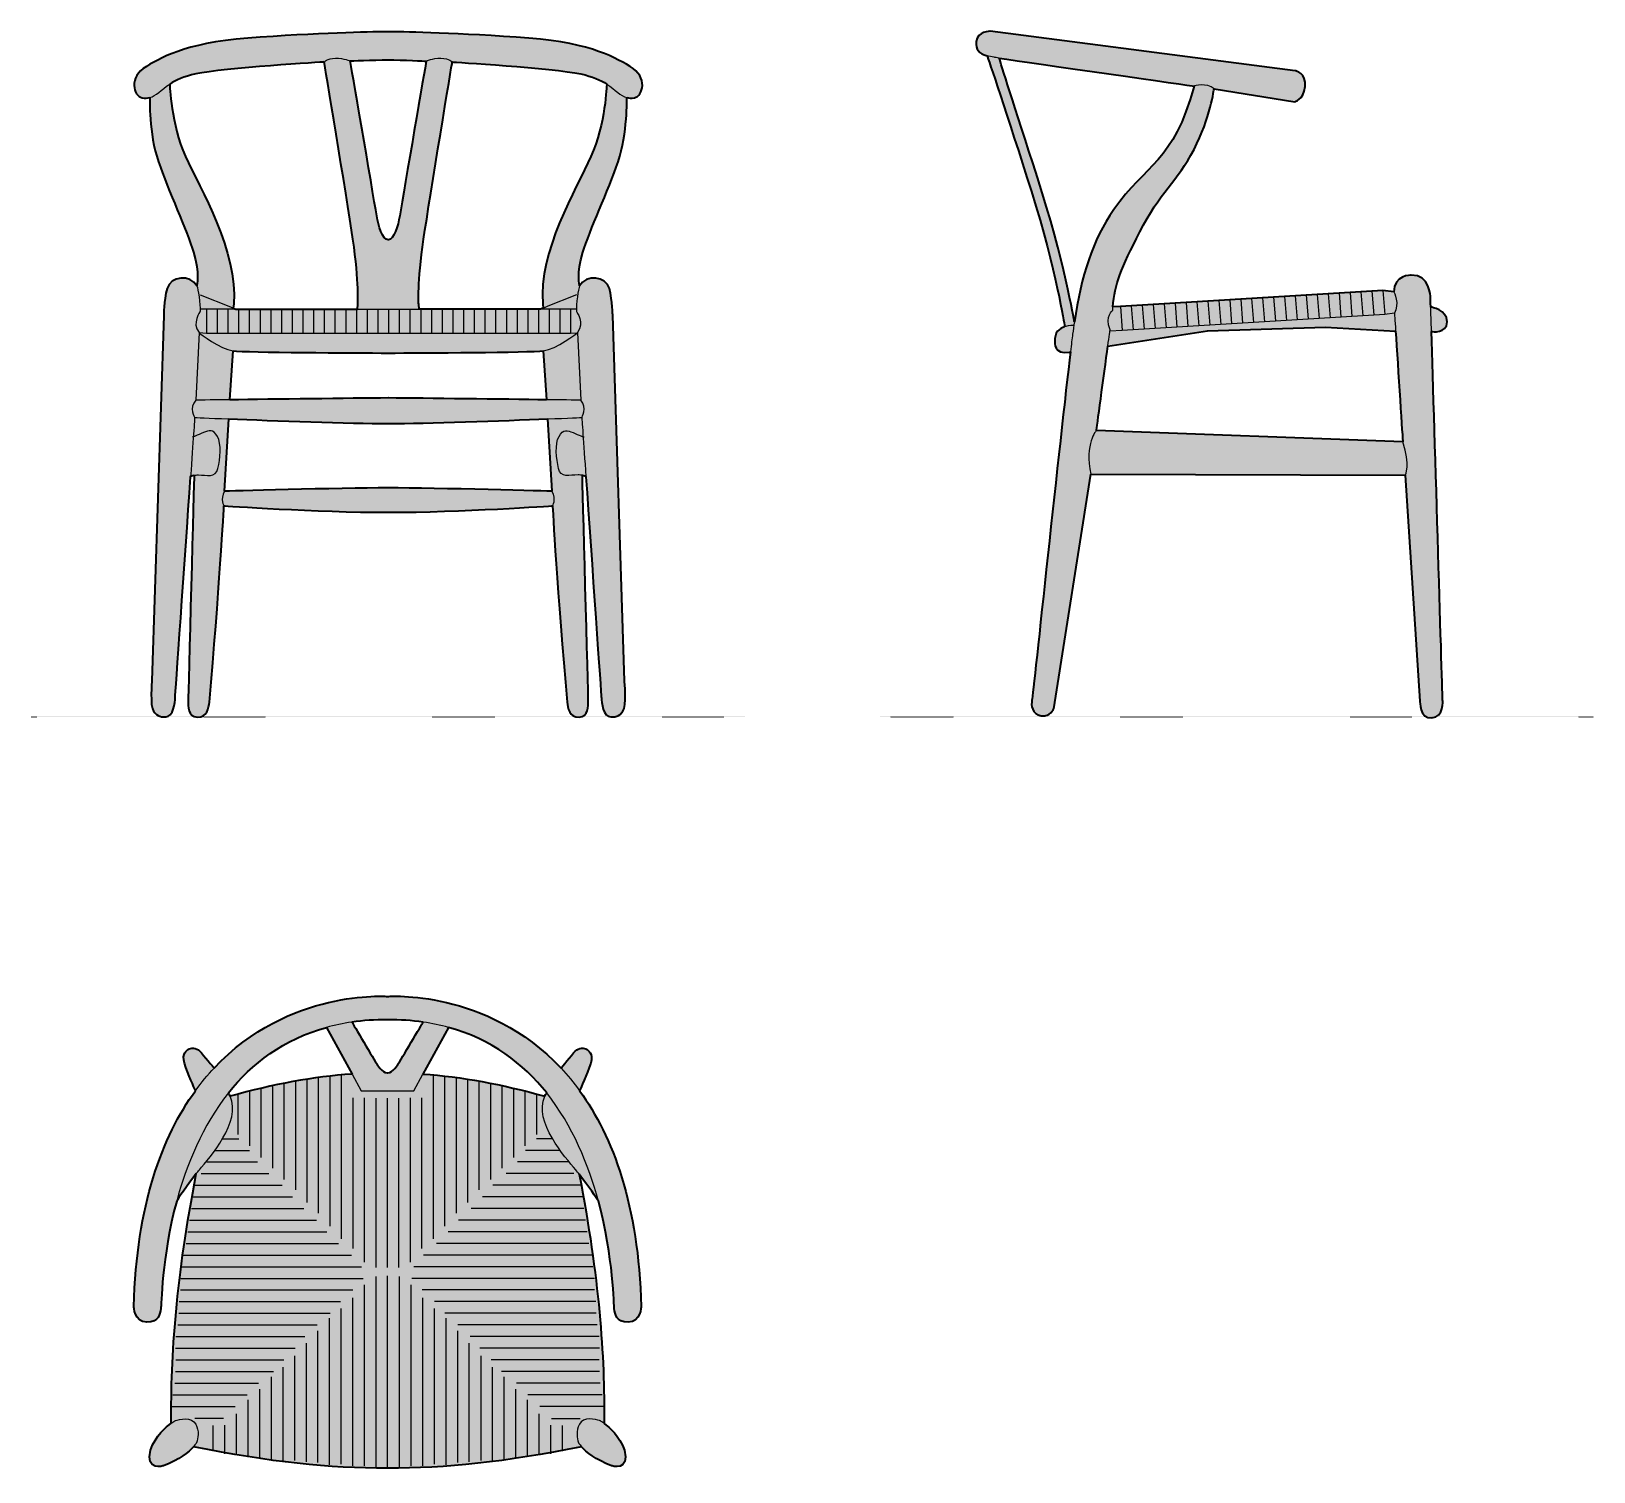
# Model space of a CAD drawing. Header units: millimetres. Extents: x 0 to 1721, y -831 to 755.
import ezdxf

# ---------------------------------------------------------------- set-up
doc = ezdxf.new("R2010")
doc.units = ezdxf.units.MM
doc.linetypes.add('Dots', pattern=[1, 0, -1])
doc.layers.add('Blocks', color=7, linetype='Continuous')
doc.layers.add('Blocks$Fill', color=7, linetype='Continuous', true_color=0xffffff)
for name, color, linetype, lineweight, true_color in [('Blocks$Inner', 7, 'Continuous', 25, 0x007f00), ('Blocks$Outline', 7, 'Continuous', 35, 0xff3f3f), ('Groud', 7, 'Dots', 25, 0x243775)]:
    doc.layers.add(name, color=color, linetype=linetype, lineweight=lineweight, true_color=true_color)

# ---------------------------------------------------------------- blocks, each defined once
blk = doc.blocks.new('CH24 Top')
at = {"layer": 'Blocks$Fill', "extrusion": (0, 0, -1)}
h = blk.add_hatch(color=256, dxfattribs=at)
h.paths.add_polyline_path([(-261.8, 70.9), (-269.3, 29.6), (-275.4, -9.4), (-280.3, -46.1), (-284, -80.9), (-286.6, -113.8), (-288.3, -145), (-289.1, -174.7), (-289.1, -203.1), (-289.1, -203.4), (-290.3, -204.3), (-291.6, -205.3), (-293, -206.4), (-294.5, -207.6), (-296, -209), (-297.5, -210.5), (-299.1, -212.2), (-299.8, -213), (-300.6, -213.9), (-301.4, -214.9), (-302.2, -215.8), (-303, -216.8), (-303.7, -217.8), (-304.5, -218.9), (-305.2, -220), (-305.9, -221.1), (-306.7, -222.3), (-307.4, -223.5), (-308, -224.7), (-308.7, -226), (-309.3, -227.3), (-309.9, -228.6), (-310.5, -229.9), (-311.1, -231.3), (-311.6, -232.8), (-311.9, -233.9), (-312.1, -234.9), (-312.3, -235.9), (-312.4, -236.9), (-312.5, -237.8), (-312.6, -238.7), (-312.7, -239.6), (-312.7, -240), (-312.7, -240.4), (-312.7, -240.8), (-312.7, -241.1), (-312.7, -241.5), (-312.6, -241.9), (-312.6, -242.2), (-312.6, -242.6), (-312.5, -242.9), (-312.5, -243.2), (-312.4, -243.5), (-312.4, -243.9), (-312.3, -244.2), (-312.2, -244.4), (-312.1, -244.7), (-312.1, -245), (-312, -245.3), (-311.9, -245.5), (-311.8, -245.8), (-311.7, -246), (-311.5, -246.3), (-311.4, -246.5), (-311.3, -246.7), (-311.2, -246.9), (-311, -247.2), (-310.9, -247.4), (-310.8, -247.6), (-310.6, -247.7), (-310.5, -247.9), (-310.3, -248.1), (-310.2, -248.3), (-310, -248.4), (-309.8, -248.6), (-309.7, -248.7), (-309.5, -248.9), (-309.3, -249), (-309.2, -249.1), (-309, -249.3), (-308.8, -249.4), (-308.6, -249.5), (-308.4, -249.6), (-308.2, -249.7), (-308.1, -249.8), (-307.9, -249.9), (-307.7, -250), (-307.5, -250.1), (-307.3, -250.2), (-307.1, -250.2), (-306.9, -250.3), (-306.7, -250.4), (-306.5, -250.4), (-306.3, -250.5), (-306.1, -250.5), (-305.8, -250.6), (-305.6, -250.6), (-305.4, -250.7), (-305, -250.7), (-304.6, -250.8), (-304.2, -250.8), (-303.8, -250.9), (-303.4, -250.9), (-303, -250.9), (-302.6, -250.9), (-302.2, -250.9), (-301.8, -250.9), (-301.4, -250.8), (-301, -250.8), (-300.3, -250.7), (-299.7, -250.6), (-299.1, -250.5), (-298.6, -250.4), (-298.1, -250.3), (-297.8, -250.2), (-297.5, -250.1), (-297.3, -250.1), (-294.1, -248.8), (-291, -247.4), (-288.1, -246.1), (-285.4, -244.7), (-282.8, -243.3), (-280.4, -241.9), (-278.2, -240.6), (-276.1, -239.2), (-274.1, -237.8), (-272.3, -236.5), (-270.6, -235.2), (-269.1, -233.9), (-267.7, -232.6), (-267, -232), (-266.4, -231.4), (-265.8, -230.8), (-265.3, -230.2), (-264.7, -229.7), (-264.2, -229.1), (-233.4, -235.1), (-204.3, -240.1), (-176.5, -244.2), (-149.9, -247.4), (-124.3, -249.8), (-99.3, -251.5), (-74.8, -252.5), (-50.6, -252.8), (-26.3, -252.5), (-1.8, -251.5), (23.1, -249.8), (48.8, -247.4), (75.4, -244.2), (103.1, -240.1), (132.3, -235.1), (163.1, -229.1), (163.6, -229.7), (164.1, -230.2), (164.7, -230.8), (165.3, -231.4), (165.9, -232), (166.5, -232.6), (168, -233.9), (169.5, -235.2), (171.2, -236.5), (173, -237.8), (174.9, -239.2), (177, -240.6), (179.3, -241.9), (181.7, -243.3), (184.3, -244.7), (187, -246.1), (189.9, -247.4), (192.9, -248.8), (196.1, -250.1), (196.1, -250.1), (196.4, -250.1), (196.6, -250.2), (197, -250.3), (197.4, -250.4), (198, -250.5), (198.6, -250.6), (199.2, -250.7), (199.9, -250.8), (200.3, -250.8), (200.7, -250.9), (201, -250.9), (201.4, -250.9), (201.8, -250.9), (202.2, -250.9), (202.6, -250.9), (203.1, -250.8), (203.5, -250.8), (203.9, -250.7), (204.3, -250.7), (204.5, -250.6), (204.7, -250.6), (204.9, -250.5), (205.1, -250.5), (205.3, -250.4), (205.5, -250.4), (205.7, -250.3), (205.9, -250.2), (206.1, -250.2), (206.3, -250.1), (206.5, -250), (206.7, -249.9), (206.9, -249.8), (207.1, -249.7), (207.3, -249.6), (207.5, -249.5), (207.7, -249.4), (207.9, -249.3), (208, -249.1), (208.2, -249), (208.4, -248.9), (208.5, -248.7), (208.7, -248.6), (208.9, -248.4), (209, -248.3), (209.2, -248.1), (209.3, -247.9), (209.5, -247.7), (209.6, -247.6), (209.8, -247.4), (209.9, -247.2), (210, -246.9), (210.2, -246.7), (210.3, -246.5), (210.4, -246.3), (210.5, -246), (210.6, -245.8), (210.7, -245.5), (210.8, -245.3), (210.9, -245), (211, -244.7), (211.1, -244.4), (211.2, -244.2), (211.2, -243.9), (211.3, -243.5), (211.4, -243.2), (211.4, -242.9), (211.4, -242.6), (211.5, -242.2), (211.5, -241.9), (211.5, -241.5), (211.5, -241.1), (211.6, -240.8), (211.6, -240.4), (211.6, -240), (211.5, -239.6), (211.5, -238.7), (211.4, -237.8), (211.3, -236.9), (211.1, -235.9), (210.9, -234.9), (210.7, -233.9), (210.5, -232.8), (209.9, -231.3), (209.4, -229.9), (208.8, -228.5), (208.1, -227.1), (207.5, -225.8), (206.8, -224.5), (206.1, -223.3), (205.4, -222.1), (204.7, -220.9), (203.9, -219.7), (203.1, -218.6), (202.4, -217.6), (201.6, -216.5), (200.8, -215.5), (200, -214.5), (199.2, -213.6), (198.4, -212.7), (197.6, -211.8), (196, -210.2), (194.4, -208.7), (192.9, -207.3), (191.4, -206), (190.1, -204.9), (188.8, -203.9), (187.6, -203.1), (187.6, -174.7), (186.8, -144.9), (185.1, -113.6), (182.4, -80.6), (178.7, -45.8), (173.8, -8.9), (167.6, 30.2), (160.1, 71.7), (163.9, 66.8), (167.6, 61.8), (174.2, 52.5), (181.7, 41.4), (184.6, 29.8), (187.2, 18.5), (189.5, 7.5), (191.4, -3.1), (193.1, -13.2), (194.5, -22.9), (196.5, -40.3), (197.8, -54.9), (199, -75.9), (199.1, -76.6), (199.1, -76.8), (199.1, -76.9), (199.1, -77), (199.1, -77), (199.6, -79.3), (199.8, -80.6), (200, -81.2), (200.1, -81.8), (200.3, -82.5), (200.5, -83.1), (200.6, -83.4), (200.7, -83.7), (200.8, -84), (200.9, -84.3), (201.1, -84.6), (201.2, -84.9), (201.3, -85.2), (201.5, -85.5), (201.7, -85.8), (201.8, -86.1), (202, -86.4), (202.2, -86.7), (202.4, -87), (202.6, -87.2), (202.8, -87.5), (203, -87.8), (203.2, -88), (203.5, -88.3), (203.7, -88.5), (204, -88.8), (204.1, -88.9), (204.3, -89), (204.4, -89.1), (204.6, -89.2), (204.7, -89.3), (204.9, -89.4), (205, -89.5), (205.2, -89.7), (205.4, -89.8), (205.5, -89.9), (205.9, -90.1), (206.2, -90.2), (206.6, -90.4), (207, -90.6), (207.4, -90.8), (207.8, -90.9), (208.2, -91), (208.7, -91.2), (209.1, -91.3), (209.6, -91.4), (210.1, -91.5), (210.6, -91.6), (211.1, -91.7), (211.7, -91.8), (212.2, -91.8), (212.8, -91.9), (213.4, -91.9), (214, -91.9), (214.6, -91.9), (215, -91.9), (215.3, -91.9), (215.6, -91.9), (215.9, -91.9), (216.2, -91.8), (216.5, -91.8), (216.8, -91.8), (217.1, -91.7), (217.3, -91.7), (217.6, -91.6), (217.9, -91.6), (218.2, -91.5), (218.4, -91.4), (218.7, -91.3), (218.9, -91.3), (219.2, -91.2), (219.4, -91.1), (219.7, -91), (219.9, -90.9), (220.2, -90.8), (220.4, -90.7), (220.6, -90.6), (220.8, -90.4), (221.1, -90.3), (221.3, -90.2), (221.5, -90.1), (221.7, -89.9), (221.9, -89.8), (222.1, -89.6), (222.3, -89.5), (222.5, -89.4), (222.7, -89.2), (222.9, -89.1), (223, -88.9), (223.2, -88.7), (223.4, -88.6), (223.6, -88.4), (223.7, -88.2), (223.9, -88.1), (224, -87.9), (224.4, -87.5), (224.6, -87.2), (224.9, -86.8), (225.2, -86.4), (225.5, -86.1), (225.7, -85.7), (225.9, -85.3), (226.2, -84.9), (226.4, -84.5), (226.6, -84.1), (226.8, -83.7), (226.9, -83.3), (227.1, -82.9), (227.3, -82.4), (227.4, -82), (227.6, -81.6), (227.8, -80.9), (228, -80.1), (228.2, -79.3), (228.4, -78.6), (228.5, -77.9), (228.7, -77.3), (228.7, -76.7), (228.8, -76.2), (228.9, -75.3), (229, -74.8), (229, -74.6), (228.1, -54.1), (226.6, -34.4), (224.6, -15.6), (222.1, 2.5), (219.2, 19.8), (217.5, 28.1), (215.7, 36.3), (213.8, 44.2), (211.8, 52), (209.7, 59.6), (207.6, 67.1), (205.3, 74.3), (202.9, 81.4), (200.4, 88.3), (197.8, 95), (195.2, 101.5), (192.4, 107.9), (189.6, 114.1), (186.7, 120.2), (183.7, 126.1), (180.7, 131.8), (177.5, 137.4), (174.3, 142.8), (171.1, 148.1), (167.8, 153.2), (164.4, 158.2), (161, 163), (161.1, 163.4), (161.1, 163.4), (161.1, 163.4), (161.2, 163.4), (161.2, 163.4), (161.2, 163.5), (161.4, 163.9), (162, 165.4), (164.4, 170.9), (171.7, 188.6), (172.1, 189.9), (172.6, 191.1), (172.9, 192.2), (173.2, 193.3), (173.5, 194.3), (173.6, 194.8), (173.7, 195.3), (173.8, 195.8), (173.9, 196.2), (173.9, 196.7), (174, 197.1), (174, 197.6), (174.1, 198), (174.1, 198.4), (174.1, 198.8), (174.1, 199.1), (174.1, 199.5), (174.1, 199.9), (174.1, 200.2), (174, 200.6), (174, 200.9), (173.9, 201.2), (173.9, 201.5), (173.8, 201.8), (173.8, 202.1), (173.7, 202.4), (173.6, 202.7), (173.5, 203), (173.4, 203.2), (173.3, 203.5), (173.2, 203.7), (173.1, 204), (173, 204.2), (172.9, 204.4), (172.8, 204.6), (172.6, 204.8), (172.5, 205), (172.4, 205.2), (172.2, 205.4), (172.1, 205.6), (172, 205.8), (171.8, 206), (171.7, 206.1), (171.5, 206.3), (171.4, 206.5), (171.2, 206.6), (171.1, 206.8), (170.8, 207), (170.5, 207.3), (169.9, 207.8), (169.3, 208.3), (169.1, 208.4), (169, 208.5), (168.8, 208.6), (168.7, 208.7), (168.5, 208.8), (168.4, 208.9), (168.2, 209), (168, 209.1), (167.9, 209.1), (167.7, 209.2), (167.5, 209.3), (167.3, 209.4), (167.1, 209.4), (166.9, 209.5), (166.8, 209.6), (166.6, 209.6), (166.4, 209.7), (166.2, 209.7), (166, 209.7), (165.8, 209.8), (165.5, 209.8), (165.3, 209.8), (165.1, 209.9), (164.9, 209.9), (164.7, 209.9), (164.5, 209.9), (164.3, 209.9), (164, 209.9), (163.8, 209.9), (163.6, 209.9), (163.4, 209.9), (163.2, 209.9), (162.9, 209.8), (162.7, 209.8), (162.5, 209.8), (162.3, 209.7), (162, 209.7), (161.8, 209.6), (161.6, 209.6), (161.4, 209.5), (161.1, 209.5), (160.9, 209.4), (160.7, 209.3), (160.4, 209.2), (160.2, 209.2), (160, 209.1), (159.8, 209), (159.5, 208.9), (159.3, 208.8), (159.1, 208.7), (158.9, 208.5), (158.7, 208.4), (158.4, 208.3), (158.2, 208.2), (158, 208), (157.8, 207.9), (157.6, 207.7), (157.4, 207.6), (157.2, 207.4), (157, 207.2), (156.7, 207.1), (156.5, 206.9), (156.3, 206.7), (156.1, 206.5), (155.3, 205.6), (154.3, 204.5), (152, 201.9), (146.9, 195.9), (142.7, 190.7), (141.3, 189.1), (141, 188.6), (140.9, 188.5), (140.9, 188.5), (140.9, 188.5), (140.9, 188.5), (140.9, 188.5), (140.4, 187.9), (136.5, 191.9), (132.6, 195.8), (128.7, 199.6), (124.8, 203.2), (120.8, 206.7), (116.8, 210), (112.7, 213.3), (108.7, 216.4), (104.6, 219.4), (100.6, 222.2), (96.5, 225), (92.4, 227.6), (88.3, 230.2), (84.2, 232.6), (80.1, 234.9), (76.1, 237.1), (72, 239.2), (67.9, 241.2), (63.9, 243.1), (59.9, 244.9), (51.9, 248.3), (44.1, 251.3), (36.4, 253.9), (28.8, 256.3), (21.5, 258.3), (14.3, 260.1), (7.4, 261.6), (0.8, 262.9), (-5.6, 264), (-11.6, 264.9), (-17.3, 265.6), (-22.6, 266.1), (-27.5, 266.5), (-32.1, 266.8), (-36.1, 266.9), (-39.8, 267), (-45.5, 267), (-49.1, 266.9), (-50.4, 266.8), (-50.4, 266.8), (-50.8, 266.8), (-50.8, 266.8), (-52, 266.9), (-55.6, 267), (-61.4, 267), (-65, 266.9), (-69.1, 266.8), (-73.6, 266.5), (-78.6, 266.1), (-83.9, 265.6), (-89.6, 264.9), (-95.6, 264), (-102, 262.9), (-108.6, 261.6), (-115.5, 260.1), (-122.7, 258.3), (-130, 256.3), (-137.6, 253.9), (-145.3, 251.2), (-153.1, 248.2), (-161.1, 244.9), (-165.1, 243.1), (-169.2, 241.2), (-173.2, 239.1), (-177.3, 237), (-181.4, 234.8), (-185.4, 232.5), (-189.5, 230.1), (-193.6, 227.6), (-197.7, 224.9), (-201.8, 222.2), (-205.9, 219.3), (-209.9, 216.3), (-214, 213.2), (-218, 209.9), (-222, 206.6), (-226, 203.1), (-230, 199.5), (-233.9, 195.7), (-237.8, 191.8), (-241.7, 187.8), (-242, 188.2), (-242, 188.2), (-242, 188.2), (-242, 188.2), (-242, 188.3), (-242.1, 188.4), (-242.5, 188.8), (-243.8, 190.5), (-248.1, 195.8), (-253.1, 201.9), (-255.4, 204.5), (-256.4, 205.6), (-257.3, 206.5), (-257.5, 206.7), (-257.7, 206.9), (-257.9, 207.1), (-258.1, 207.2), (-258.3, 207.4), (-258.5, 207.6), (-258.7, 207.7), (-258.9, 207.9), (-259.1, 208), (-259.4, 208.2), (-259.6, 208.3), (-259.8, 208.4), (-260, 208.5), (-260.2, 208.7), (-260.5, 208.8), (-260.7, 208.9), (-260.9, 209), (-261.1, 209.1), (-261.4, 209.2), (-261.6, 209.2), (-261.8, 209.3), (-262, 209.4), (-262.3, 209.5), (-262.5, 209.5), (-262.7, 209.6), (-262.9, 209.6), (-263.2, 209.7), (-263.4, 209.7), (-263.6, 209.8), (-263.8, 209.8), (-264.1, 209.8), (-264.3, 209.9), (-264.5, 209.9), (-264.7, 209.9), (-265, 209.9), (-265.2, 209.9), (-265.4, 209.9), (-265.6, 209.9), (-265.8, 209.9), (-266, 209.9), (-266.3, 209.9), (-266.5, 209.8), (-266.7, 209.8), (-266.9, 209.8), (-267.1, 209.7), (-267.3, 209.7), (-267.5, 209.7), (-267.7, 209.6), (-267.9, 209.6), (-268.1, 209.5), (-268.3, 209.4), (-268.4, 209.4), (-268.6, 209.3), (-268.8, 209.2), (-269, 209.1), (-269.2, 209.1), (-269.3, 209), (-269.5, 208.9), (-269.7, 208.8), (-269.8, 208.7), (-270, 208.6), (-270.1, 208.5), (-270.3, 208.4), (-270.4, 208.3), (-271, 207.8), (-271.6, 207.3), (-271.9, 207), (-272.2, 206.8), (-272.4, 206.6), (-272.5, 206.5), (-272.7, 206.3), (-272.8, 206.1), (-272.9, 206), (-273.1, 205.8), (-273.2, 205.6), (-273.4, 205.4), (-273.5, 205.2), (-273.6, 205), (-273.8, 204.8), (-273.9, 204.6), (-274, 204.4), (-274.1, 204.2), (-274.2, 204), (-274.4, 203.7), (-274.5, 203.5), (-274.6, 203.2), (-274.7, 203), (-274.7, 202.7), (-274.8, 202.4), (-274.9, 202.1), (-275, 201.8), (-275, 201.5), (-275.1, 201.2), (-275.1, 200.9), (-275.2, 200.6), (-275.2, 200.2), (-275.2, 199.9), (-275.2, 199.5), (-275.2, 199.1), (-275.2, 198.8), (-275.2, 198.4), (-275.2, 198), (-275.2, 197.6), (-275.1, 197.1), (-275.1, 196.7), (-275, 196.2), (-274.9, 195.8), (-274.8, 195.3), (-274.7, 194.8), (-274.6, 194.3), (-274.4, 193.3), (-274.1, 192.2), (-273.7, 191.1), (-273.3, 189.9), (-272.8, 188.6), (-265.5, 170.7), (-263.2, 165.2), (-262.5, 163.7), (-262.3, 163.3), (-262.3, 163.2), (-262.3, 163.2), (-262.3, 163.1), (-262.3, 163.1), (-262.3, 163.1), (-262.2, 162.9), (-265.6, 158.1), (-269, 153.1), (-272.3, 148), (-275.5, 142.7), (-278.7, 137.3), (-281.8, 131.7), (-284.9, 126), (-287.9, 120.1), (-290.8, 114), (-293.6, 107.8), (-296.3, 101.4), (-299, 94.9), (-301.6, 88.2), (-304, 81.3), (-306.4, 74.2), (-308.7, 67), (-310.9, 59.6), (-313, 52), (-315, 44.2), (-316.9, 36.2), (-318.6, 28.1), (-320.3, 19.7), (-323.3, 2.4), (-325.8, -15.6), (-327.7, -34.4), (-329.2, -54.1), (-330.1, -74.6), (-330.1, -74.6), (-330.1, -74.8), (-330, -75.3), (-329.9, -76.2), (-329.9, -76.7), (-329.8, -77.3), (-329.7, -77.9), (-329.5, -78.6), (-329.4, -79.3), (-329.2, -80.1), (-329, -80.9), (-328.7, -81.6), (-328.6, -82), (-328.4, -82.4), (-328.2, -82.9), (-328.1, -83.3), (-327.9, -83.7), (-327.7, -84.1), (-327.5, -84.5), (-327.3, -84.9), (-327.1, -85.3), (-326.8, -85.7), (-326.6, -86.1), (-326.3, -86.4), (-326.1, -86.8), (-325.8, -87.2), (-325.5, -87.5), (-325.2, -87.9), (-325, -88.1), (-324.9, -88.2), (-324.7, -88.4), (-324.5, -88.6), (-324.3, -88.7), (-324.2, -88.9), (-324, -89.1), (-323.8, -89.2), (-323.6, -89.4), (-323.4, -89.5), (-323.2, -89.6), (-323, -89.8), (-322.8, -89.9), (-322.6, -90.1), (-322.4, -90.2), (-322.2, -90.3), (-322, -90.4), (-321.7, -90.6), (-321.5, -90.7), (-321.3, -90.8), (-321.1, -90.9), (-320.8, -91), (-320.6, -91.1), (-320.3, -91.2), (-320.1, -91.3), (-319.8, -91.3), (-319.6, -91.4), (-319.3, -91.5), (-319, -91.6), (-318.8, -91.6), (-318.5, -91.7), (-318.2, -91.7), (-317.9, -91.8), (-317.6, -91.8), (-317.3, -91.8), (-317, -91.9), (-316.7, -91.9), (-316.4, -91.9), (-316.1, -91.9), (-315.8, -91.9), (-315.1, -91.9), (-314.5, -91.9), (-313.9, -91.9), (-313.3, -91.8), (-312.8, -91.8), (-312.2, -91.7), (-311.7, -91.6), (-311.2, -91.5), (-310.7, -91.4), (-310.2, -91.3), (-309.8, -91.2), (-309.3, -91), (-308.9, -90.9), (-308.5, -90.8), (-308.1, -90.6), (-307.7, -90.4), (-307.4, -90.2), (-307, -90.1), (-306.7, -89.9), (-306.5, -89.8), (-306.3, -89.7), (-306.2, -89.5), (-306, -89.4), (-305.9, -89.3), (-305.7, -89.2), (-305.6, -89.1), (-305.4, -89), (-305.3, -88.9), (-305.1, -88.8), (-304.9, -88.5), (-304.6, -88.3), (-304.4, -88), (-304.1, -87.8), (-303.9, -87.5), (-303.7, -87.2), (-303.5, -87), (-303.3, -86.7), (-303.1, -86.4), (-303, -86.1), (-302.8, -85.8), (-302.6, -85.5), (-302.5, -85.2), (-302.3, -84.9), (-302.2, -84.6), (-302.1, -84.3), (-301.9, -84), (-301.8, -83.7), (-301.7, -83.4), (-301.6, -83.1), (-301.4, -82.5), (-301.2, -81.8), (-301.1, -81.2), (-301, -80.6), (-300.3, -77), (-300.2, -77), (-300.2, -76.9), (-300.2, -76.8), (-300.2, -76.6), (-300.2, -75.9), (-299, -54.9), (-297.7, -40.3), (-295.6, -22.9), (-294.2, -13.2), (-292.6, -3.1), (-290.6, 7.5), (-288.4, 18.5), (-285.8, 29.8), (-282.8, 41.4), (-275.5, 52.2), (-269.1, 61.3), (-265.5, 66.1)], flags=0)
h.paths.add_polyline_path([(-11.3, 238.5), (-11.6, 238.1), (-11.6, 238.1), (-11.6, 238.1), (-11.6, 238.1), (-11.6, 238), (-11.8, 237.7), (-12.6, 236.3), (-15.5, 231.5), (-24.4, 216.5), (-33.7, 200.9), (-37.1, 195.2), (-38.3, 193.3), (-39, 192.2), (-39, 192.2), (-39, 192.2), (-39, 192.2), (-39, 192.1), (-39.1, 192.1), (-39.3, 191.8), (-39.5, 191.3), (-39.9, 190.7), (-40.4, 190), (-41, 189.2), (-41.7, 188.3), (-42.1, 187.9), (-42.4, 187.4), (-42.8, 187), (-43.3, 186.5), (-43.7, 186.1), (-44.1, 185.7), (-44.6, 185.3), (-44.8, 185.1), (-45.1, 184.9), (-45.3, 184.7), (-45.6, 184.5), (-45.8, 184.3), (-46.1, 184.1), (-46.3, 184), (-46.6, 183.8), (-46.8, 183.7), (-47.1, 183.5), (-47.3, 183.4), (-47.6, 183.3), (-47.9, 183.2), (-48, 183.1), (-48.1, 183.1), (-48.3, 183), (-48.4, 183), (-48.6, 182.9), (-48.7, 182.9), (-48.8, 182.9), (-49, 182.8), (-49.1, 182.8), (-49.2, 182.8), (-49.4, 182.7), (-49.5, 182.7), (-49.7, 182.7), (-49.8, 182.7), (-49.9, 182.7), (-50.1, 182.7), (-50.2, 182.7), (-50.4, 182.7), (-50.4, 182.7), (-50.4, 182.7), (-50.4, 182.7), (-50.4, 182.7), (-50.4, 182.7), (-50.4, 182.7), (-50.4, 182.7), (-50.6, 182.7), (-50.7, 182.7), (-50.8, 182.7), (-50.8, 182.7), (-50.8, 182.7), (-50.8, 182.7), (-50.8, 182.7), (-50.8, 182.7), (-50.8, 182.7), (-50.9, 182.7), (-51.1, 182.7), (-51.2, 182.7), (-51.3, 182.7), (-51.5, 182.7), (-51.6, 182.7), (-51.8, 182.7), (-51.9, 182.8), (-52, 182.8), (-52.2, 182.8), (-52.3, 182.9), (-52.4, 182.9), (-52.6, 182.9), (-52.7, 183), (-52.8, 183), (-53, 183.1), (-53.1, 183.1), (-53.3, 183.2), (-53.5, 183.3), (-53.8, 183.4), (-54, 183.5), (-54.3, 183.7), (-54.6, 183.8), (-54.8, 184), (-55.1, 184.1), (-55.3, 184.3), (-55.6, 184.5), (-55.8, 184.7), (-56.1, 184.9), (-56.3, 185.1), (-56.5, 185.3), (-57, 185.7), (-57.4, 186.1), (-57.9, 186.5), (-58.3, 187), (-58.7, 187.4), (-59.1, 187.9), (-59.4, 188.3), (-60.1, 189.2), (-60.7, 190), (-61.2, 190.7), (-61.6, 191.3), (-61.9, 191.8), (-62.1, 192.1), (-62.1, 192.1), (-62.1, 192.2), (-62.1, 192.2), (-62.1, 192.2), (-62.1, 192.2), (-62.8, 193.3), (-64, 195.2), (-67.4, 200.9), (-76.7, 216.5), (-85.6, 231.5), (-88.5, 236.3), (-89.3, 237.7), (-89.5, 238), (-89.6, 238.1), (-89.6, 238.1), (-89.6, 238.1), (-89.6, 238.1), (-89.8, 238.5), (-85.2, 239.1), (-80.5, 239.7), (-75.7, 240.1), (-70.8, 240.5), (-65.9, 240.8), (-61, 241), (-55.9, 241.1), (-50.8, 241.2), (-50.8, 241.2), (-50.4, 241.2), (-45.2, 241.1), (-40.2, 241), (-35.2, 240.8), (-30.3, 240.5), (-25.5, 240.1), (-20.7, 239.7), (-16, 239.1)], flags=0)
h.paths.add_polyline_path([(16.7, 232.7), (-11.6, 181.3), (4.5, 180), (20.8, 178.1), (37.2, 175.8), (53.8, 173), (70.6, 169.7), (87.6, 165.9), (105, 161.6), (122.7, 156.8), (122.9, 157.3), (123.1, 157.8), (123.4, 158.2), (123.6, 158.7), (123.9, 159.2), (124.1, 159.6), (124.4, 160.1), (124.7, 160.5), (119.8, 166.6), (114.6, 172.4), (111.9, 175.3), (109.2, 178.2), (106.4, 180.9), (103.6, 183.7), (100.7, 186.4), (97.7, 189.1), (94.7, 191.7), (91.6, 194.2), (88.5, 196.7), (85.3, 199.2), (82, 201.6), (78.7, 203.9), (75.3, 206.2), (71.9, 208.5), (68.4, 210.6), (64.8, 212.7), (61.2, 214.8), (57.5, 216.8), (53.7, 218.7), (49.9, 220.5), (46, 222.3), (42, 224), (38, 225.6), (33.9, 227.2), (29.7, 228.7), (25.4, 230.1), (21.1, 231.4)], flags=0)
h.paths.add_polyline_path([(-117.9, 232.7), (-89.5, 181.3), (-105.7, 179.9), (-121.9, 178.1), (-138.3, 175.8), (-154.9, 173), (-171.7, 169.7), (-188.8, 165.9), (-206.2, 161.6), (-223.8, 156.8), (-224.1, 157.3), (-224.3, 157.8), (-224.5, 158.2), (-224.8, 158.7), (-225, 159.1), (-225.3, 159.6), (-225.6, 160.1), (-225.9, 160.5), (-220.9, 166.5), (-215.7, 172.4), (-213.1, 175.3), (-210.3, 178.1), (-207.6, 180.9), (-204.7, 183.7), (-201.8, 186.4), (-198.9, 189.1), (-195.9, 191.7), (-192.8, 194.2), (-189.6, 196.7), (-186.4, 199.2), (-183.2, 201.6), (-179.9, 203.9), (-176.5, 206.2), (-173, 208.5), (-169.5, 210.6), (-166, 212.7), (-162.3, 214.8), (-158.6, 216.8), (-154.9, 218.7), (-151, 220.5), (-147.1, 222.3), (-143.1, 224), (-139.1, 225.6), (-135, 227.2), (-130.8, 228.7), (-126.6, 230.1), (-122.2, 231.4)], flags=0)
at = {"layer": 'Blocks$Inner'}
for points in [[(-50.6, 53.7), (-50.6, 173.1)], [(-37.9, 40), (-37.9, 176.1)], [(-25.3, 28), (-25.3, 176.7)], [(-12.6, 13.7), (-12.6, 179)], [(0, 0), (0, 180.2)], [(11.6, 181.3), (21.7, 162.9), (50.3, 162.9), (50.8, 162.9), (79.4, 162.9), (89.5, 181.3)], [(101.1, 0), (101.1, 180.2)], [(113.8, 13.7), (113.8, 179)], [(126.4, 28), (126.4, 176.7)], [(139.1, 40), (139.1, 176.1)], [(151.7, 53.7), (151.7, 173.1)], [(-113.8, 114.6), (-113.8, 159.4)], [(-101.1, 102.1), (-101.1, 163.5)], [(-88.5, 89.5), (-88.5, 165.3)], [(-75.8, 77.6), (-75.8, 168.3)], [(-63.2, 65.1), (-63.2, 170.7)], [(12.6, -10.7), (12.6, 155.2)], [(25.3, -25.7), (25.3, 155.2)], [(75.8, -25.7), (75.8, 155.2)], [(88.5, -10.7), (88.5, 155.2)], [(164.3, 65.1), (164.3, 170.7)], [(177, 77.6), (177, 168.3)], [(189.6, 89.5), (189.6, 165.3)], [(202.3, 102.1), (202.3, 163.5)], [(214.9, 114.6), (214.9, 159.4)], [(37.9, -31.6), (37.9, 154.6)], [(50.6, -31.6), (50.6, 154.6)], [(63.2, -31.6), (63.2, 154.6)], [(-131.3, 110.1), (-113.4, 110.1)], [(232.4, 110.1), (214.5, 110.1)], [(-139.1, 97.3), (-101.3, 97.3)], [(240.2, 97.3), (202.4, 97.3)], [(-154.6, 71.7), (-80.3, 71.7)], [(-148.4, 84.5), (-92.7, 84.5)], [(255.8, 71.7), (181.4, 71.7)], [(249.5, 84.5), (193.8, 84.5)], [(-162, 58.8), (-65.5, 58.8)], [(263.2, 58.8), (166.6, 58.8)], [(-165.5, 46), (-54.2, 46)], [(266.7, 46), (155.3, 46)], [(-167.5, 20.4), (-27.7, 20.4)], [(-165.5, 33.2), (-41.7, 33.2)], [(268.6, 20.4), (128.8, 20.4)], [(266.7, 33.2), (142.8, 33.2)], [(-169.4, 7.6), (-16.4, 7.6)], [(270.6, 7.6), (117.5, 7.6)], [(-171.4, -5.2), (-3.5, -5.2)], [(272.5, -5.2), (104.7, -5.2)], [(-175.7, -30.9), (21.8, -30.9)], [(-174.9, -18), (10.9, -18)], [(276.8, -30.9), (79.4, -30.9)], [(276, -18), (90.3, -18)], [(-177.2, -43.7), (23.7, -43.7)], [(24.9, -50.7), (24.9, -250.1)], [(37.7, -41.8), (37.7, -251.3)], [(50.6, -252.8), (50.6, -40.8)], [(63.4, -41.8), (63.4, -251.3)], [(76.2, -50.7), (76.2, -250.1)], [(278.4, -43.7), (77.4, -43.7)], [(-177.6, -56.5), (12.4, -56.5)], [(12.1, -65.1), (12.1, -250.1)], [(278.7, -56.5), (88.7, -56.5)], [(89, -65.1), (89, -250.1)], [(-179.2, -82.1), (-12.5, -82.1)], [(-178.8, -69.3), (-1.2, -69.3)], [(-0.7, -77), (-0.7, -248.3)], [(101.9, -77), (101.9, -248.3)], [(279.9, -69.3), (102.3, -69.3)], [(280.3, -82.1), (113.6, -82.1)], [(-180.3, -94.9), (-26.9, -94.9)], [(-26.4, -101.5), (-26.4, -246.5)], [(-13.6, -87.7), (-13.6, -248.9)], [(114.7, -87.7), (114.7, -248.9)], [(127.5, -101.5), (127.5, -246.5)], [(281.5, -94.9), (128, -94.9)], [(-182.7, -107.8), (-40.5, -107.8)], [(-39.2, -115.2), (-39.2, -245.9)], [(140.3, -115.2), (140.3, -245.9)], [(283.8, -107.8), (141.7, -107.8)], [(-183.1, -120.6), (-51, -120.6)], [(-182.7, -133.4), (-63.5, -133.4)], [(-52, -128.9), (-52, -244.1)], [(284.2, -120.6), (152.2, -120.6)], [(153.2, -128.9), (153.2, -244.1)], [(283.8, -133.4), (164.6, -133.4)], [(-183.1, -146.2), (-75.2, -146.2)], [(-77.7, -152.2), (-77.7, -243.5)], [(-64.9, -141.4), (-64.9, -244.1)], [(166, -141.4), (166, -244.1)], [(284.2, -146.2), (176.3, -146.2)], [(178.8, -152.2), (178.8, -243.5)], [(-186, -171.8), (-104.2, -171.8)], [(-183.8, -159), (-91.5, -159)], [(-90.5, -165.9), (-90.5, -241.7)], [(191.7, -165.9), (191.7, -241.7)], [(285, -159), (192.7, -159)], [(287.1, -171.8), (205.3, -171.8)], [(-187.6, -184.7), (-117.2, -184.7)], [(-103.3, -177.3), (-103.3, -238.7)], [(204.5, -177.3), (204.5, -238.7)], [(288.7, -184.7), (218.3, -184.7)], [(-161.7, -197.5), (-130.1, -197.5)], [(-141.8, -205.9), (-141.8, -234)], [(-129, -205.3), (-129, -236.9)], [(-116.2, -192.8), (-116.2, -237.5)], [(217.3, -192.8), (217.3, -237.5)], [(230.1, -205.3), (230.1, -236.9)], [(262.8, -198.5), (231.2, -198.5)], [(243, -205.9), (243, -234)]]:
    blk.add_lwpolyline(points, dxfattribs=at)
for points in [[(11.3, 238.5), (1.5, 237.1), (-7.8, 235.1), (-16.7, 232.7)], [(117.9, 232.7), (108.9, 235.1), (99.6, 237.1), (89.8, 238.5)], [(-161, 163), (-154.4, 172.1), (-147.5, 180.4), (-140.4, 187.9)], [(241.7, 187.8), (248.7, 180.2), (255.6, 172), (262.2, 162.9)], [(-124.7, 160.5), (-153.4, 124.4), (-170.9, 81.1), (-181.7, 41.4)], [(282.8, 41.4), (272.1, 81.1), (254.6, 124.4), (225.9, 160.5)]]:
    blk.add_open_spline(points, degree=3, dxfattribs=at)
for points, knots in [([(-160.1, 71.7), (-159, 73.1), (-157.9, 74.5), (-156.7, 75.8), (-145.4, 89.4), (-110, 128.9), (-122.7, 156.8)], [0.906924, 0.906924, 0.906924, 0.906924, 1, 1, 1, 1.952623, 1.952623, 1.952623, 1.952623]), ([(261.8, 70.9), (260.5, 72.6), (259.2, 74.2), (257.9, 75.8), (246.5, 89.4), (211.1, 128.9), (223.8, 156.8)], [0.8911, 0.8911, 0.8911, 0.8911, 1, 1, 1, 1.953255, 1.953255, 1.953255, 1.953255]), ([(-187.6, -203.1), (-185.2, -201.4), (-183.6, -200.5), (-183.6, -200.5), (-183.6, -200.5), (-168.7, -195.2), (-162.7, -201.7), (-156.7, -208.3), (-157.9, -217.8), (-159.1, -222.6), (-159.5, -224.1), (-160.8, -226.4), (-163.1, -229.1)], [4.714284, 4.714284, 4.714284, 4.714284, 5, 5, 5, 6, 6, 6, 7, 7, 7, 7.313896, 7.313896, 7.313896, 7.313896]), ([(289.1, -203.4), (286.5, -201.5), (284.7, -200.5), (284.7, -200.5), (284.7, -200.5), (269.8, -195.2), (263.8, -201.7), (257.9, -208.3), (259.1, -217.8), (260.3, -222.6), (260.6, -224.1), (261.9, -226.4), (264.2, -229.1)], [4.697693, 4.697693, 4.697693, 4.697693, 5, 5, 5, 6, 6, 6, 7, 7, 7, 7.313896, 7.313896, 7.313896, 7.313896])]:
    blk.add_open_spline(points, degree=3, knots=knots, dxfattribs=at)
at = {"layer": 'Blocks$Outline'}
for p, q in [((-16.7, 232.7), (11.6, 181.3)), ((11.3, 238.5), (11.6, 238.1)), ((117.9, 232.7), (89.5, 181.3)), ((89.6, 238.1), (89.8, 238.5)), ((-140.9, 188.5), (-140.4, 187.9)), ((241.7, 187.8), (242, 188.2)), ((-161, 163), (-161.1, 163.4)), ((262.3, 163.1), (262.2, 162.9)), ((289.1, -203.1), (289.1, -203.4))]:
    blk.add_line(p, q, dxfattribs=at)
for points, knots in [([(-140.4, 187.9), (-58.5, 275.3), (50.3, 266.8), (50.3, 266.8), (50.3, 266.8), (50.8, 266.8), (50.8, 266.8), (50.8, 266.8), (159.8, 275.3), (241.7, 187.8)], [918.609286, 918.609286, 918.609286, 918.609286, 919.24597, 919.24597, 919.24597, 920.24597, 920.24597, 920.24597, 920.882973, 920.882973, 920.882973, 920.882973]), ([(89.8, 238.5), (77.5, 240.3), (64.5, 241.2), (50.8, 241.2), (50.8, 241.2), (50.3, 241.2), (50.3, 241.2), (36.6, 241.2), (23.6, 240.3), (11.3, 238.5)], [5.421111, 5.421111, 5.421111, 5.421111, 5.476229, 5.476229, 5.476229, 6.476229, 6.476229, 6.476229, 6.531346, 6.531346, 6.531346, 6.531346]), ([(-181.7, 41.4), (-198.5, -21), (-198.6, -74.6), (-199.1, -77), (-200.3, -83), (-200.9, -91.9), (-214.6, -91.9), (-228.4, -91.9), (-229, -74.6), (-229, -74.6), (-225.7, 37.1), (-197.8, 112.3), (-161, 163)], [910.715864, 910.715864, 910.715864, 910.715864, 911.123905, 911.123905, 911.123905, 912.123905, 912.123905, 912.123905, 913.123905, 913.123905, 913.123905, 913.432115, 913.432115, 913.432115, 913.432115]), ([(262.2, 162.9), (299, 112.2), (326.8, 37), (330.1, -74.6), (330.1, -74.6), (329.5, -91.9), (315.8, -91.9), (302, -91.9), (301.4, -83), (300.3, -77), (299.8, -74.6), (299.7, -21), (282.8, 41.4)], [925.702714, 925.702714, 925.702714, 925.702714, 926.010702, 926.010702, 926.010702, 927.010702, 927.010702, 927.010702, 928.010702, 928.010702, 928.010702, 928.418742, 928.418742, 928.418742, 928.418742]), ([(-163.1, -229.1), (-168.2, -235), (-178.5, -243.1), (-196.1, -250.1), (-196.1, -250.1), (-216.4, -256.6), (-210.5, -232.8), (-204.9, -217), (-193.6, -207.3), (-187.6, -203.1)], [648.41651, 648.41651, 648.41651, 648.41651, 649.102613, 649.102613, 649.102613, 650.102613, 650.102613, 650.102613, 650.816897, 650.816897, 650.816897, 650.816897]), ([(289.1, -203.4), (295.2, -207.8), (306.2, -217.4), (311.6, -232.8), (317.6, -256.6), (297.3, -250.1), (297.3, -250.1), (279.7, -243.1), (269.4, -235), (264.2, -229.1)], [259.4102, 259.4102, 259.4102, 259.4102, 260.107892, 260.107892, 260.107892, 261.107892, 261.107892, 261.107892, 261.793996, 261.793996, 261.793996, 261.793996]), ([(264.2, -229.1), (179.7, -246.3), (50.6, -259.2), (-78.6, -246.3), (-163.1, -229.1)], [261.793996, 261.793996, 261.793996, 261.793996, 455.104383, 648.41651, 648.41651, 648.41651, 648.41651])]:
    blk.add_open_spline(points, degree=3, knots=knots, dxfattribs=at)
for points in [[(-124.7, 160.5), (-98.9, 193), (-63.9, 219.7), (-16.7, 232.7)], [(11.6, 238.1), (11.6, 238.1), (36.6, 195.8), (39, 192.2)], [(62.1, 192.2), (64.5, 195.8), (89.6, 238.1), (89.6, 238.1)], [(225.9, 160.5), (200, 193), (165.1, 219.7), (117.9, 232.7)], [(-171.7, 188.6), (-177, 202.3), (-172.3, 205.9), (-169.3, 208.3)], [(-169.3, 208.3), (-166.3, 210.7), (-160.3, 210.7), (-156.1, 206.5)], [(257.3, 206.5), (261.5, 210.7), (267.4, 210.7), (270.4, 208.3)], [(270.4, 208.3), (273.4, 205.9), (278.2, 202.3), (272.8, 188.6)], [(-156.1, 206.5), (-152, 202.3), (-140.9, 188.5), (-140.9, 188.5)], [(39, 192.2), (39, 192.2), (44.4, 182.7), (50.3, 182.7)], [(50.8, 182.7), (56.7, 182.7), (62.1, 192.2), (62.1, 192.2)], [(242, 188.2), (242, 188.2), (253.1, 202.3), (257.3, 206.5)], [(-161.1, 163.4), (-161.1, 163.4), (-166.3, 174.9), (-171.7, 188.6)], [(11.6, 181.3), (-31.3, 178.3), (-75, 170.3), (-122.7, 156.8)], [(50.3, 182.7), (50.3, 182.7), (50.8, 182.7), (50.8, 182.7)], [(89.5, 181.3), (132.4, 178.3), (176.2, 170.3), (223.8, 156.8)], [(272.8, 188.6), (267.4, 174.9), (262.3, 163.1), (262.3, 163.1)], [(-122.7, 156.8), (-123.3, 158.1), (-123.9, 159.3), (-124.7, 160.5)], [(223.8, 156.8), (224.4, 158.1), (225.1, 159.3), (225.9, 160.5)], [(-187.6, -203.1), (-188.5, -129), (-182, -42.2), (-160.1, 71.7)], [(-160.1, 71.7), (-170.3, 58.8), (-180.3, 43.5), (-181.7, 41.4)], [(261.8, 70.9), (283.6, -42.6), (290.1, -129.1), (289.1, -203.1)], [(282.8, 41.4), (281.5, 43.5), (271.8, 58.3), (261.8, 70.9)]]:
    blk.add_open_spline(points, degree=3, dxfattribs=at)
blk = doc.blocks.new('CH24 Side')
at = {"layer": 'Blocks$Fill'}
h = blk.add_hatch(color=256, dxfattribs=at)
h.paths.add_polyline_path([(-289.3, 418.9), (-240.4, 269.2), (-230.9, 237.8), (-223.1, 209.4), (-216.8, 184.2), (-211.9, 162.8), (-208.2, 145.4), (-205.8, 132.5), (-204.4, 124.5), (-204.1, 122.4), (-204, 121.9), (-204, 121.8), (-204, 121.8), (-204, 121.8), (-204, 121.8), (-203.8, 120.5), (-204.3, 120.3), (-204.8, 120.1), (-205.4, 119.9), (-205.9, 119.7), (-206.4, 119.4), (-206.9, 119.2), (-207.5, 118.9), (-207.7, 118.7), (-208, 118.6), (-208.2, 118.4), (-208.5, 118.3), (-208.7, 118.1), (-209, 117.9), (-209.2, 117.7), (-209.4, 117.6), (-209.7, 117.4), (-209.9, 117.2), (-210.1, 117), (-210.3, 116.8), (-210.6, 116.6), (-210.8, 116.3), (-211, 116.1), (-211.2, 115.9), (-211.4, 115.6), (-211.6, 115.4), (-211.8, 115.1), (-212, 114.9), (-212.2, 114.6), (-212.4, 114.4), (-212.5, 114.1), (-212.7, 113.8), (-212.9, 113.5), (-213, 113.2), (-213.2, 112.9), (-213.3, 112.6), (-213.5, 112.3), (-213.6, 112), (-213.7, 111.6), (-213.8, 111.3), (-214, 110.9), (-214.1, 110.6), (-214.2, 110.2), (-214.3, 109.9), (-214.3, 109.5), (-214.4, 109.1), (-214.5, 108.7), (-214.5, 108.3), (-214.6, 107.9), (-214.6, 107.5), (-214.7, 107.1), (-214.7, 106.6), (-214.7, 106.2), (-214.7, 105.7), (-214.8, 105.3), (-214.7, 104.8), (-214.7, 104.3), (-214.7, 103.8), (-214.7, 103.8), (-214.7, 103.8), (-214.7, 103.8), (-214.7, 103.8), (-214.7, 103.7), (-214.7, 103.5), (-214.7, 103.2), (-214.7, 102.9), (-214.7, 102.5), (-214.7, 102.1), (-214.6, 101.6), (-214.6, 101.3), (-214.5, 101), (-214.5, 100.8), (-214.5, 100.5), (-214.4, 100.2), (-214.3, 99.9), (-214.3, 99.6), (-214.2, 99.3), (-214.1, 99), (-214, 98.7), (-213.9, 98.4), (-213.7, 98.1), (-213.6, 97.8), (-213.5, 97.5), (-213.3, 97.1), (-213.1, 96.8), (-213, 96.7), (-213, 96.5), (-212.9, 96.4), (-212.8, 96.2), (-212.7, 96.1), (-212.6, 95.9), (-212.4, 95.8), (-212.3, 95.6), (-212.2, 95.5), (-212.1, 95.3), (-212, 95.2), (-211.8, 95.1), (-211.7, 94.9), (-211.6, 94.8), (-211.4, 94.7), (-211.3, 94.5), (-211.1, 94.4), (-211, 94.3), (-210.8, 94.1), (-210.7, 94), (-210.5, 93.9), (-210.3, 93.8), (-210.2, 93.7), (-210, 93.5), (-209.8, 93.4), (-209.6, 93.3), (-209.4, 93.2), (-209.2, 93.1), (-209, 93), (-208.8, 92.9), (-208.6, 92.9), (-208.4, 92.8), (-208.2, 92.7), (-208, 92.6), (-207.7, 92.5), (-207.5, 92.5), (-207.3, 92.4), (-207, 92.3), (-206.8, 92.3), (-206.5, 92.2), (-206.2, 92.2), (-206, 92.1), (-205.7, 92.1), (-205.4, 92.1), (-205.1, 92), (-204.8, 92), (-204.6, 92), (-204.3, 92), (-203.9, 92), (-203.6, 92), (-203, 92), (-202.3, 92), (-201.6, 92), (-200.9, 92.1), (-200.2, 92.2), (-199.4, 92.4), (-198.6, 92.5), (-197.4, 92.7), (-222.3, -131.2), (-234.2, -241.3), (-238.1, -276.4), (-239.2, -286.4), (-239.6, -289.3), (-239.7, -290.2), (-239.7, -290.5), (-239.8, -290.6), (-239.8, -290.7), (-239.9, -291.2), (-240, -291.8), (-240, -292.4), (-240.1, -293), (-240.1, -293.7), (-240.1, -294.3), (-240.1, -295), (-240.1, -295.6), (-240.1, -296), (-240.1, -296.3), (-240, -296.6), (-240, -296.9), (-239.9, -297.3), (-239.9, -297.6), (-239.8, -297.9), (-239.8, -298.3), (-239.7, -298.6), (-239.6, -298.9), (-239.5, -299.3), (-239.4, -299.6), (-239.3, -299.9), (-239.2, -300.2), (-239.1, -300.6), (-239, -300.9), (-238.8, -301.2), (-238.7, -301.5), (-238.5, -301.8), (-238.4, -302.1), (-238.2, -302.4), (-238, -302.7), (-237.8, -303), (-237.6, -303.3), (-237.4, -303.5), (-237.2, -303.8), (-237, -304.1), (-236.7, -304.4), (-236.5, -304.6), (-236.2, -304.9), (-235.9, -305.1), (-235.7, -305.3), (-235.4, -305.6), (-235.1, -305.8), (-234.8, -306), (-234.4, -306.2), (-234.1, -306.4), (-233.8, -306.6), (-233.4, -306.8), (-233, -306.9), (-232.6, -307.1), (-232.2, -307.3), (-231.8, -307.4), (-231.4, -307.5), (-231, -307.7), (-230.6, -307.8), (-230.1, -307.9), (-229.6, -308), (-229.2, -308), (-228.7, -308.1), (-228.2, -308.1), (-227.8, -308.2), (-227.4, -308.2), (-226.9, -308.2), (-226.5, -308.2), (-226.1, -308.1), (-225.7, -308.1), (-225.3, -308), (-225, -308), (-224.6, -307.9), (-224.2, -307.8), (-223.9, -307.7), (-223.5, -307.6), (-223.2, -307.5), (-222.9, -307.4), (-222.6, -307.2), (-222.2, -307.1), (-221.9, -307), (-221.7, -306.8), (-221.4, -306.6), (-221.1, -306.5), (-220.8, -306.3), (-220.6, -306.1), (-220.3, -305.9), (-220.1, -305.7), (-219.8, -305.5), (-219.6, -305.4), (-219.4, -305.2), (-219.2, -305), (-219, -304.8), (-218.8, -304.5), (-218.6, -304.3), (-218.4, -304.1), (-218.2, -303.9), (-218, -303.7), (-217.9, -303.5), (-217.6, -303.1), (-217.3, -302.7), (-217, -302.4), (-216.8, -302), (-216.6, -301.7), (-216.4, -301.4), (-216.3, -301.1), (-216.2, -300.8), (-216.1, -300.6), (-216, -300.4), (-215.9, -300.2), (-215.9, -300.2), (-215.9, -300.2), (-215.9, -300.2), (-215.9, -300), (-215.8, -299.5), (-215.4, -297.3), (-214.1, -289.1), (-209.5, -259.9), (-195.5, -171.1), (-181.4, -82.4), (-176.8, -53.2), (-175.5, -45), (-175.1, -42.8), (-175, -42.3), (-175, -42.1), (-175, -42.1), (-175, -42.1), (-175, -42.1), (-175, -42.1), (-174.8, -42.1), (-174, -42.1), (-171.1, -42.1), (-160.1, -42.1), (-120.9, -42.2), (-1.8, -42.5), (117.3, -42.8), (156.5, -42.9), (167.5, -43), (170.4, -43), (171.2, -43), (171.4, -43), (171.4, -43), (171.4, -43), (171.4, -43), (171.4, -43), (171.4, -43.2), (171.5, -43.7), (171.6, -45.8), (172.1, -53.7), (174, -81.9), (179.5, -167.4), (185, -253), (186.9, -281.2), (187.4, -289.1), (187.5, -291.1), (187.5, -291.7), (187.5, -291.8), (187.6, -291.8), (187.6, -291.8), (187.5, -292.1), (187.6, -292.7), (187.6, -293.7), (187.6, -294.2), (187.7, -294.9), (187.7, -295.6), (187.8, -296.4), (187.9, -297.2), (188.1, -298), (188.3, -298.9), (188.5, -299.8), (188.6, -300.2), (188.7, -300.6), (188.8, -301.1), (189, -301.5), (189.1, -302), (189.3, -302.4), (189.5, -302.9), (189.6, -303.3), (189.8, -303.8), (190, -304.2), (190.3, -304.6), (190.5, -305), (190.7, -305.4), (191, -305.8), (191.1, -306), (191.3, -306.2), (191.4, -306.4), (191.6, -306.6), (191.7, -306.8), (191.9, -306.9), (192, -307.1), (192.2, -307.3), (192.3, -307.5), (192.5, -307.6), (192.7, -307.8), (192.8, -308), (193, -308.1), (193.2, -308.3), (193.4, -308.4), (193.6, -308.6), (193.8, -308.7), (194, -308.8), (194.2, -309), (194.4, -309.1), (194.6, -309.2), (194.8, -309.3), (195, -309.4), (195.2, -309.5), (195.5, -309.6), (195.7, -309.7), (195.9, -309.8), (196.2, -309.9), (196.4, -310), (196.7, -310), (196.9, -310.1), (197.2, -310.2), (197.5, -310.2), (197.7, -310.3), (198, -310.3), (198.3, -310.3), (198.6, -310.4), (198.8, -310.4), (199.1, -310.4), (199.4, -310.4), (199.7, -310.4), (200, -310.4), (200.4, -310.4), (200.7, -310.3), (201, -310.3), (201.3, -310.3), (201.6, -310.2), (201.9, -310.2), (202.2, -310.1), (202.5, -310.1), (202.8, -310), (203.1, -309.9), (203.4, -309.9), (203.6, -309.8), (203.9, -309.7), (204.1, -309.6), (204.4, -309.5), (204.7, -309.4), (204.9, -309.3), (205.1, -309.2), (205.4, -309.1), (205.6, -308.9), (205.8, -308.8), (206, -308.7), (206.3, -308.5), (206.5, -308.4), (206.7, -308.3), (206.9, -308.1), (207.1, -308), (207.3, -307.8), (207.5, -307.7), (207.6, -307.5), (207.8, -307.3), (208, -307.2), (208.2, -307), (208.3, -306.8), (208.5, -306.6), (208.7, -306.5), (208.8, -306.3), (209, -306.1), (209.1, -305.9), (209.3, -305.7), (209.4, -305.5), (209.5, -305.3), (209.7, -305.1), (209.8, -304.9), (210, -304.5), (210.3, -304.1), (210.5, -303.7), (210.7, -303.3), (210.9, -302.8), (211.1, -302.4), (211.2, -302), (211.4, -301.5), (211.5, -301.1), (211.7, -300.6), (211.8, -300.2), (211.9, -299.8), (212, -299.3), (212.1, -298.9), (212.2, -298.5), (212.3, -297.6), (212.5, -296.8), (212.5, -296), (212.6, -295.2), (212.7, -294.5), (212.7, -293.8), (212.7, -293.2), (212.7, -292.6), (212.7, -291.7), (212.6, -291.2), (212.6, -290.9), (212.6, -290.9), (212.6, -290.9), (212.6, -290.7), (212.6, -290.1), (212.5, -287.6), (212.2, -277.9), (211.2, -242.6), (207.7, -128.1), (200.3, 115.2), (200.7, 115.2), (200.7, 115.2), (200.7, 115.2), (200.7, 115.2), (200.7, 115.2), (200.9, 115.2), (201.4, 115.1), (201.8, 115), (202.2, 115), (202.7, 115), (203.3, 114.9), (203.9, 114.9), (204.6, 114.9), (205.2, 114.9), (206, 115), (206.7, 115), (207.1, 115.1), (207.5, 115.1), (207.9, 115.2), (208.3, 115.2), (208.6, 115.3), (209, 115.4), (209.4, 115.5), (209.8, 115.6), (210.2, 115.7), (210.6, 115.9), (211, 116), (211.4, 116.2), (211.7, 116.3), (211.9, 116.4), (212.1, 116.5), (212.3, 116.6), (212.5, 116.7), (212.6, 116.8), (212.8, 116.9), (213, 117), (213.2, 117.1), (213.3, 117.2), (213.5, 117.4), (213.7, 117.5), (213.8, 117.6), (214, 117.7), (214.2, 117.9), (214.3, 118), (214.5, 118.2), (214.6, 118.3), (214.8, 118.5), (214.9, 118.6), (215.1, 118.8), (215.2, 118.9), (215.3, 119.1), (215.5, 119.3), (215.6, 119.5), (215.7, 119.7), (215.8, 119.8), (216, 120), (216.1, 120.2), (216.2, 120.4), (216.3, 120.6), (216.4, 120.9), (216.5, 121.1), (216.6, 121.3), (216.7, 121.5), (216.8, 121.8), (216.8, 122), (216.9, 122.2), (217, 122.5), (217, 122.7), (217.1, 123), (217.2, 123.3), (217.2, 123.5), (217.2, 123.8), (217.3, 124.1), (217.3, 124.4), (217.3, 124.7), (217.4, 125), (217.4, 125.3), (217.4, 125.6), (217.4, 125.9), (217.4, 126.2), (217.4, 126.5), (217.4, 126.9), (217.3, 127.2), (217.3, 127.4), (217.3, 127.7), (217.2, 128), (217.2, 128.3), (217.2, 128.6), (217.1, 128.9), (217, 129.1), (217, 129.4), (216.9, 129.7), (216.8, 129.9), (216.7, 130.2), (216.7, 130.5), (216.6, 130.7), (216.5, 131), (216.4, 131.2), (216.3, 131.4), (216.2, 131.7), (216.1, 131.9), (215.9, 132.1), (215.8, 132.4), (215.7, 132.6), (215.6, 132.8), (215.4, 133), (215.3, 133.2), (215.2, 133.5), (215, 133.7), (214.9, 133.9), (214.7, 134.1), (214.6, 134.3), (214.4, 134.5), (214.1, 134.8), (213.8, 135.2), (213.4, 135.6), (213.1, 135.9), (212.7, 136.2), (212.3, 136.6), (212, 136.9), (211.6, 137.2), (211.2, 137.4), (210.8, 137.7), (210.4, 138), (210, 138.2), (209.6, 138.5), (209.2, 138.7), (208.8, 138.9), (208.4, 139.2), (208, 139.4), (207.2, 139.7), (206.4, 140.1), (205.6, 140.4), (204.8, 140.7), (204.1, 140.9), (203.4, 141.2), (202.7, 141.3), (202.1, 141.5), (201.5, 141.6), (200.5, 141.9), (199.9, 142), (199.5, 142), (199.3, 150.2), (199.2, 152.4), (199.2, 152.9), (199.2, 153), (199.2, 153.1), (199.2, 153.1), (199.2, 153.1), (199.2, 153.1), (199.2, 153.1), (199.2, 153.1), (199.2, 153.1), (199.2, 153.1), (199.2, 153.2), (199.2, 153.4), (199.1, 154.2), (199.1, 154.7), (199, 155.4), (198.9, 156.2), (198.7, 157), (198.6, 157.9), (198.4, 158.9), (198.1, 160), (197.8, 161), (197.5, 162.2), (197.3, 162.7), (197.1, 163.3), (196.9, 163.9), (196.7, 164.5), (196.5, 165), (196.2, 165.6), (195.9, 166.2), (195.7, 166.8), (195.4, 167.4), (195, 167.9), (194.7, 168.5), (194.4, 169), (194, 169.6), (193.6, 170.1), (193.2, 170.7), (192.8, 171.2), (192.4, 171.7), (192.1, 171.9), (191.9, 172.2), (191.7, 172.4), (191.4, 172.7), (191.2, 172.9), (190.9, 173.1), (190.7, 173.3), (190.4, 173.6), (190.1, 173.8), (189.9, 174), (189.6, 174.2), (189.3, 174.4), (189, 174.6), (188.7, 174.8), (188.4, 175), (188.1, 175.1), (187.8, 175.3), (187.5, 175.5), (187.2, 175.6), (186.8, 175.8), (186.5, 175.9), (186.2, 176.1), (185.8, 176.2), (185.5, 176.3), (185.1, 176.4), (184.7, 176.6), (184.4, 176.7), (184, 176.8), (183.6, 176.9), (183.2, 176.9), (182.8, 177), (182.4, 177.1), (182, 177.1), (181.6, 177.2), (181.2, 177.2), (180.7, 177.3), (180.3, 177.3), (179.9, 177.3), (179.4, 177.3), (178.9, 177.3), (178.5, 177.3), (178, 177.3), (178, 177.3), (178, 177.3), (178, 177.3), (177.9, 177.3), (177.8, 177.3), (177.5, 177.2), (177.2, 177.2), (176.7, 177.2), (176.2, 177.1), (175.6, 177.1), (174.9, 177), (174.2, 176.8), (173.5, 176.7), (172.6, 176.5), (171.8, 176.3), (171.4, 176.2), (170.9, 176), (170.5, 175.9), (170, 175.7), (169.6, 175.5), (169.1, 175.3), (168.7, 175.2), (168.2, 174.9), (167.8, 174.7), (167.3, 174.5), (166.9, 174.2), (166.4, 174), (166, 173.7), (165.5, 173.4), (165.1, 173.1), (164.7, 172.7), (164.3, 172.4), (164.1, 172.2), (163.9, 172), (163.7, 171.8), (163.5, 171.6), (163.3, 171.4), (163.1, 171.2), (162.9, 171), (162.7, 170.8), (162.5, 170.6), (162.3, 170.4), (162.1, 170.2), (162, 169.9), (161.8, 169.7), (161.6, 169.4), (161.5, 169.2), (161.3, 169), (161.2, 168.7), (161, 168.4), (160.9, 168.2), (160.7, 167.9), (160.6, 167.6), (160.4, 167.3), (160.3, 167), (160.2, 166.7), (160.1, 166.4), (160, 166.1), (159.8, 165.8), (159.7, 165.5), (159.6, 165.2), (159.6, 164.9), (159.5, 164.5), (159.4, 164.2), (159.3, 163.8), (159.2, 163.5), (159.2, 163.1), (159.1, 162.8), (159.1, 162.4), (159, 162), (159, 161.6), (158.9, 161.2), (158.9, 160.8), (158.9, 160.4), (158.9, 159.6), (158.9, 158.8), (146.7, 160.5), (-142.4, 142.8), (-150.6, 142.3), (-150.2, 147), (-150, 149.2), (-149.7, 151.4), (-149.4, 153.6), (-149, 155.8), (-148.6, 158), (-148.2, 160.1), (-147.7, 162.3), (-147.1, 164.4), (-146.5, 166.6), (-145.9, 168.8), (-144.5, 173.2), (-142.9, 177.8), (-141, 182.5), (-138.9, 187.5), (-134, 198.4), (-121, 225), (-117, 232.7), (-113, 239.8), (-109.1, 246.4), (-105.1, 252.4), (-101.2, 258.1), (-97.4, 263.5), (-78.8, 288), (-75.2, 293), (-71.6, 298.2), (-68.1, 303.6), (-66.4, 306.5), (-64.7, 309.5), (-63, 312.5), (-61.3, 315.7), (-58.1, 322.2), (-55.2, 328.5), (-52.6, 334.7), (-50.3, 340.8), (-48.3, 346.6), (-46.5, 352.1), (-44.9, 357.3), (-43.6, 362.1), (-42.4, 366.6), (-41.5, 370.5), (-40.2, 377), (-39.5, 381.1), (-39.2, 382.6), (49.7, 368.2), (49.7, 368.2), (49.7, 368.2), (49.8, 368.3), (49.9, 368.3), (50.1, 368.3), (50.3, 368.4), (50.6, 368.5), (50.9, 368.6), (51.2, 368.8), (51.6, 368.9), (51.8, 369), (52, 369.1), (52.2, 369.2), (52.4, 369.3), (52.6, 369.5), (52.8, 369.6), (53, 369.7), (53.3, 369.9), (53.5, 370), (53.7, 370.2), (54, 370.4), (54.2, 370.6), (54.4, 370.8), (54.7, 371), (54.9, 371.2), (55.2, 371.5), (55.4, 371.7), (55.7, 372), (55.9, 372.2), (56.2, 372.5), (56.4, 372.8), (56.7, 373.1), (56.9, 373.4), (57.1, 373.8), (57.4, 374.1), (57.6, 374.5), (57.8, 374.8), (58.1, 375.2), (58.3, 375.6), (58.5, 376), (58.7, 376.5), (58.9, 376.9), (59.1, 377.4), (59.3, 377.9), (59.5, 378.4), (59.7, 378.9), (59.9, 379.4), (60, 379.9), (60.2, 380.5), (60.3, 381.1), (60.5, 381.7), (60.6, 382.3), (60.7, 382.9), (60.8, 383.6), (60.9, 384.3), (61, 384.9), (61.1, 385.6), (61.2, 386.3), (61.2, 387), (61.2, 387.6), (61.2, 388.2), (61.2, 388.8), (61.1, 389.4), (61.1, 390), (61, 390.5), (60.9, 391.1), (60.8, 391.6), (60.7, 392.1), (60.6, 392.6), (60.4, 393), (60.3, 393.5), (60.1, 393.9), (59.9, 394.4), (59.7, 394.8), (59.5, 395.2), (59.3, 395.6), (59.1, 395.9), (58.9, 396.3), (58.7, 396.6), (58.4, 397), (58.2, 397.3), (57.9, 397.6), (57.7, 397.9), (57.4, 398.2), (57.1, 398.5), (56.9, 398.7), (56.6, 399), (56.3, 399.2), (56.1, 399.4), (55.8, 399.6), (55.5, 399.8), (55.2, 400), (55, 400.2), (54.7, 400.4), (54.4, 400.6), (54.2, 400.7), (53.9, 400.9), (53.6, 401), (53.4, 401.1), (53.1, 401.2), (52.7, 401.5), (52.2, 401.6), (51.8, 401.8), (51.4, 401.9), (51.1, 402), (50.8, 402.1), (50.6, 402.2), (50.4, 402.2), (50.3, 402.3), (50.3, 402.3), (50.3, 402.3), (-285.7, 445.8), (-285.7, 445.8), (-285.9, 445.8), (-286.3, 445.8), (-287.1, 445.7), (-287.5, 445.7), (-288, 445.6), (-288.5, 445.6), (-289.1, 445.5), (-289.7, 445.4), (-290.3, 445.2), (-291, 445.1), (-291.7, 444.9), (-292, 444.8), (-292.3, 444.7), (-292.7, 444.5), (-293, 444.4), (-293.4, 444.3), (-293.7, 444.1), (-294.1, 444), (-294.4, 443.8), (-294.8, 443.6), (-295.1, 443.5), (-295.5, 443.3), (-295.8, 443.1), (-296.1, 442.8), (-296.5, 442.6), (-296.8, 442.4), (-297.1, 442.1), (-297.4, 441.9), (-297.7, 441.6), (-297.9, 441.5), (-298, 441.3), (-298.2, 441.2), (-298.3, 441), (-298.5, 440.9), (-298.6, 440.7), (-298.7, 440.6), (-298.9, 440.4), (-299, 440.3), (-299.1, 440.1), (-299.2, 439.9), (-299.4, 439.7), (-299.5, 439.6), (-299.6, 439.4), (-299.7, 439.2), (-299.8, 439), (-299.9, 438.8), (-300, 438.6), (-300.1, 438.4), (-300.2, 438.2), (-300.3, 438), (-300.4, 437.8), (-300.5, 437.6), (-300.6, 437.4), (-300.7, 437.2), (-300.7, 436.9), (-300.8, 436.7), (-300.9, 436.5), (-300.9, 436.2), (-301, 436), (-301, 435.8), (-301.1, 435.5), (-301.1, 435.3), (-301.2, 435), (-301.2, 434.7), (-301.2, 434.5), (-301.3, 433.7), (-301.3, 433.3), (-301.4, 432.9), (-301.4, 432.5), (-301.4, 432.1), (-301.4, 431.7), (-301.4, 431.3), (-301.3, 431), (-301.3, 430.6), (-301.3, 430.3), (-301.2, 429.9), (-301.2, 429.6), (-301.1, 429.3), (-301.1, 428.9), (-301, 428.6), (-300.9, 428.3), (-300.8, 428), (-300.7, 427.7), (-300.6, 427.4), (-300.5, 427.1), (-300.4, 426.8), (-300.3, 426.5), (-300.1, 426.3), (-300, 426), (-299.9, 425.7), (-299.7, 425.5), (-299.6, 425.2), (-299.4, 425), (-299.2, 424.7), (-299, 424.5), (-298.9, 424.3), (-298.7, 424), (-298.5, 423.8), (-298.2, 423.6), (-298, 423.4), (-297.8, 423.2), (-297.6, 423), (-297.3, 422.8), (-297.1, 422.6), (-296.9, 422.4), (-296.6, 422.2), (-296.3, 422), (-296.1, 421.8), (-295.8, 421.6), (-295.5, 421.5), (-295.2, 421.3), (-294.9, 421.1), (-294.6, 421), (-294.3, 420.8), (-293.7, 420.5), (-293, 420.2), (-292.3, 419.9), (-291.6, 419.6), (-290.8, 419.4), (-290.1, 419.1)], flags=0)
h.paths.add_polyline_path([(-193.2, 126.5), (-193.2, 126.5), (-193.2, 126.5), (-193.2, 126.6), (-193.3, 126.7), (-193.4, 127.3), (-193.8, 129.6), (-195.4, 138.6), (-202.5, 171.8), (-208.1, 195), (-215.1, 222), (-223.7, 252), (-233.8, 284.7), (-275.9, 416.3), (-155, 398.9), (-89.8, 389.6), (-69.1, 386.6), (-63.3, 385.8), (-61.8, 385.6), (-61.5, 385.6), (-61.4, 385.5), (-61.3, 385.5), (-61.3, 385.5), (-63.5, 377.8), (-65.7, 370.6), (-67.9, 363.8), (-70.2, 357.4), (-72.5, 351.5), (-74.9, 345.8), (-77.3, 340.6), (-79.8, 335.6), (-82.3, 331), (-84.8, 326.6), (-87.4, 322.5), (-90, 318.6), (-92.7, 314.8), (-95.4, 311.3), (-98.1, 307.9), (-100.9, 304.7), (-103.7, 301.5), (-106.5, 298.4), (-130.4, 273.5), (-133.6, 270), (-136.7, 266.3), (-139.9, 262.5), (-143.1, 258.4), (-146.4, 254.1), (-149.7, 249.5), (-151.8, 246.3), (-153.9, 243), (-156, 239.8), (-158, 236.5), (-159.9, 233.1), (-161.8, 229.8), (-163.6, 226.4), (-165.3, 222.9), (-167, 219.5), (-168.6, 216), (-171.7, 208.8), (-174.6, 201.5), (-177.3, 194), (-179.8, 186.3), (-182.1, 178.3), (-184.3, 170.2), (-186.3, 161.8), (-188.2, 153.2), (-189.9, 144.3), (-193.1, 125.7)], flags=0)
h.paths.add_polyline_path([(-156.2, 99.2), (-46.4, 115.8), (83.7, 120), (160.8, 115.7), (165.7, 40.1), (167.9, 7.3), (168.5, -2.6), (168.7, -5.3), (168.7, -6), (168.7, -6.2), (168.7, -6.3), (168.7, -6.3), (168.7, -6.3), (168.7, -6.3), (168.7, -6.3), (168.5, -6.3), (167.8, -6.2), (165, -6.1), (154.2, -5.7), (116, -4.3), (0, 0), (-116, 4.3), (-154.2, 5.7), (-165, 6.1), (-167.8, 6.2), (-168.5, 6.3), (-168.7, 6.3), (-168.7, 6.3), (-168.8, 6.3), (-168.8, 6.3), (-168.7, 6.3), (-168.7, 6.3), (-168.7, 6.4), (-168.7, 7), (-168.4, 9), (-167.4, 16.4), (-164.1, 41)], flags=0)
at = {"layer": 'Blocks$Inner'}
blk.add_line((-193.7, 121.7), (-193.8, 121.8), dxfattribs=at)
for points in [[(62.4, 155.4), (64.5, 128.9)], [(74.4, 156.1), (76.5, 129.6)], [(86.5, 156.8), (88.6, 130.3)], [(98.5, 157.6), (100.6, 131.1)], [(110.6, 158.3), (112.7, 131.8)], [(122.6, 159), (124.7, 132.5)], [(134.7, 159.8), (136.8, 133.3)], [(146.7, 160.5), (148.8, 134)], [(-142.4, 142.8), (-140.3, 116.3)], [(-130.4, 143.6), (-128.3, 117.1)], [(-118.3, 144.3), (-116.2, 117.8)], [(-106.3, 145.1), (-104.2, 118.6)], [(-94.2, 145.8), (-92.1, 119.3)], [(-82.2, 146.5), (-80.1, 120)], [(-70.1, 147.3), (-68, 120.8)], [(-58.1, 148), (-56, 121.5)], [(-46, 148.7), (-44, 122.2)], [(-34, 149.5), (-31.9, 123)], [(-22, 150.2), (-19.9, 123.7)], [(-9.9, 150.9), (-7.8, 124.4)], [(2.1, 151.7), (4.2, 125.2)], [(14.2, 152.4), (16.3, 125.9)], [(26.2, 153.2), (28.3, 126.7)], [(38.3, 153.9), (40.4, 127.4)], [(50.3, 154.6), (52.4, 128.1)], [(159.5, 135.5), (148.8, 134), (-140.3, 116.3), (-154, 115.5)]]:
    blk.add_lwpolyline(points, dxfattribs=at)
for points, knots in [([(-275.9, 416.3), (-278.7, 416.7), (-280.6, 417), (-281.5, 417.2), (-284.4, 417.7), (-287, 418.2), (-289.3, 418.9)], [0.9294176, 0.9294176, 0.9294176, 0.9294176, 1, 1, 1, 1.2091346, 1.2091346, 1.2091346, 1.2091346]), ([(-193.1, 125.7), (-193.8, 121.3), (-194.4, 116.8), (-195, 112.2), (-195.6, 107.5), (-196.5, 100.9), (-197.4, 92.7)], [1.9206679, 1.9206679, 1.9206679, 1.9206679, 2, 2, 2, 2.081608, 2.081608, 2.081608, 2.081608])]:
    blk.add_open_spline(points, degree=3, knots=knots, dxfattribs=at)
for points in [[(-39.2, 382.6), (-47, 389.7), (-61.3, 385.5), (-61.3, 385.5)], [(158.9, 158.8), (158.9, 158.8), (165.5, 145), (159.5, 135.5)], [(-153.8, 117), (-159.8, 132.5), (-150.8, 138.5), (-150.8, 138.5)], [(-150.8, 138.5), (-150.8, 139.8), (-150.7, 141.1), (-150.6, 142.3)], [(200.3, 115.2), (200, 126.4), (199.7, 135.6), (199.5, 142)], [(-193.8, 121.8), (-193.8, 121.8), (-198.7, 122.1), (-203.8, 120.5)], [(159.5, 135.5), (159.5, 135.5), (160, 127.7), (160.8, 115.7)], [(-156.2, 99.2), (-154.8, 109.8), (-153.8, 117), (-153.8, 117)], [(-168.8, 6.3), (-168.8, 6.3), (-182.2, -8.1), (-175, -42.1)], [(171.4, -43), (171.4, -43), (177.7, -32.2), (168.7, -6.3)]]:
    blk.add_open_spline(points, degree=3, dxfattribs=at)
at = {"layer": 'Blocks$Outline'}
for p, q in [((-204, 121.8), (-203.8, 120.5)), ((-193.1, 125.7), (-193.2, 126.5)), ((200.3, 115.2), (200.7, 115.2)), ((-198.6, 92.5), (-197.4, 92.7))]:
    blk.add_line(p, q, dxfattribs=at)
for points in [[(158.9, 158.8), (146.7, 160.5), (-142.4, 142.8), (-150.6, 142.3)], [(-156.2, 99.2), (-46.4, 115.8), (83.7, 120), (160.8, 115.7)]]:
    blk.add_lwpolyline(points, dxfattribs=at)
for points, knots in [([(-39.2, 382.6), (-39.2, 382.6), (49.7, 368.2), (49.7, 368.2), (49.7, 368.2), (59.2, 370), (61, 384.9), (62.8, 399.9), (50.3, 402.3), (50.3, 402.3), (50.3, 402.3), (-285.7, 445.8), (-285.7, 445.8), (-285.7, 445.8), (-300.1, 445.8), (-301.2, 434.5), (-302.2, 425.5), (-297.9, 421.4), (-289.3, 418.9)], [329.136252, 329.136252, 329.136252, 329.136252, 330.136252, 330.136252, 330.136252, 331.136252, 331.136252, 331.136252, 332.136252, 332.136252, 332.136252, 333.136252, 333.136252, 333.136252, 334.136252, 334.136252, 334.136252, 334.927117, 334.927117, 334.927117, 334.927117]), ([(-61.3, 385.5), (-84, 300.8), (-114.6, 299.9), (-149.7, 249.5), (-173.3, 215.4), (-185.3, 176.8), (-193.1, 125.7)], [2.846015, 2.846015, 2.846015, 2.846015, 3.846015, 3.846015, 3.846015, 4.766683, 4.766683, 4.766683, 4.766683]), ([(-150.6, 142.3), (-148.9, 167.5), (-141.5, 184.1), (-121, 225), (-99.5, 268), (-79.2, 281.1), (-61.3, 315.7), (-43.4, 350.3), (-39.2, 382.6), (-39.2, 382.6)], [326.184321, 326.184321, 326.184321, 326.184321, 327.136252, 327.136252, 327.136252, 328.136252, 328.136252, 328.136252, 329.136252, 329.136252, 329.136252, 329.136252]), ([(-239.8, -290.7), (-241, -296.6), (-239.8, -306.2), (-229.6, -308), (-219.5, -309.7), (-215.9, -300.2), (-215.9, -300.2)], [3.724987, 3.724987, 3.724987, 3.724987, 4.724987, 4.724987, 4.724987, 5.724987, 5.724987, 5.724987, 5.724987]), ([(187.6, -291.8), (187.6, -291.8), (187, -311.5), (200.7, -310.3), (214.4, -309.2), (212.6, -290.9), (212.6, -290.9)], [8.724987, 8.724987, 8.724987, 8.724987, 9.724987, 9.724987, 9.724987, 10.724987, 10.724987, 10.724987, 10.724987])]:
    blk.add_open_spline(points, degree=3, knots=knots, dxfattribs=at)
for points in [[(-289.3, 418.9), (-288.4, 416.4), (-267.3, 354.6), (-240.4, 269.2)], [(-233.8, 284.7), (-260.6, 367.3), (-273.9, 409.8), (-275.9, 416.3)], [(-275.9, 416.3), (-239.7, 410.8), (-61.3, 385.5), (-61.3, 385.5)], [(-193.2, 126.5), (-193.2, 126.5), (-204.6, 194.6), (-233.8, 284.7)], [(-240.4, 269.2), (-212.9, 182), (-204, 121.8), (-204, 121.8)], [(178, 177.3), (178, 177.3), (158.3, 177.3), (158.9, 158.8)], [(199.2, 153.1), (199.2, 153.1), (198.3, 178.4), (178, 177.3)], [(199.5, 142), (199.3, 149.2), (199.2, 153.1), (199.2, 153.1)], [(217.4, 125.9), (217.4, 139.3), (200.4, 141.9), (199.5, 142)], [(-203.8, 120.5), (-209.5, 118.7), (-215.3, 114.3), (-214.7, 103.8)], [(200.7, 115.2), (200.7, 115.2), (217.4, 112.2), (217.4, 125.9)], [(-214.7, 103.8), (-214.7, 103.8), (-215.9, 88.9), (-198.6, 92.5)], [(160.8, 115.7), (163.3, 76.7), (168.7, -6.3), (168.7, -6.3)], [(212.6, -290.9), (212.6, -290.9), (203.6, 7.9), (200.3, 115.2)], [(-197.4, 92.7), (-208.4, 1.2), (-238.7, -285.2), (-239.8, -290.7)], [(-168.8, 6.3), (-168.8, 6.3), (-160.4, 67.9), (-156.2, 99.2)], [(168.7, -6.3), (168.7, -6.3), (-168.8, 6.3), (-168.8, 6.3)], [(-215.9, -300.2), (-215.9, -300.2), (-175, -42.1), (-175, -42.1)], [(-175, -42.1), (-175, -42.1), (171.4, -43), (171.4, -43)], [(171.4, -43), (171.4, -43), (187.6, -291.8), (187.6, -291.8)]]:
    blk.add_open_spline(points, degree=3, dxfattribs=at)
blk = doc.blocks.new('CH24 Front')
at = {"layer": 'Blocks$Fill'}
h = blk.add_hatch(color=256, dxfattribs=at)
h.paths.add_polyline_path([(-240.3, -190.2), (-240.3, -190.2), (-240.3, -190.2), (-240.3, -190.2), (-240, -190.2), (-239.2, -190.3), (-235.8, -190.5), (-223.2, -191.3), (-179.7, -193.8), (-121.2, -196.2), (-59.5, -197.3), (-59.5, -197.3), (-59.5, -197.3), (-59.5, -197.3), (-59.5, -197.3), (-59.5, -197.3), (-59.5, -197.3), (-59.4, -197.3), (-59.3, -197.3), (-59.2, -197.3), (-59.2, -197.3), (-59.2, -197.3), (-59.2, -197.3), (-59.2, -197.3), (-59.2, -197.3), (-59.2, -197.3), (-59.2, -197.3), (2.6, -196.2), (61, -193.8), (104.6, -191.3), (117.1, -190.5), (120.5, -190.3), (121.3, -190.2), (121.6, -190.2), (121.6, -190.2), (121.6, -190.2), (121.6, -190.2), (121.6, -190.2), (121.6, -190.2), (121.6, -190.3), (121.7, -190.5), (121.7, -191.3), (121.9, -194.6), (122.7, -207.3), (125.7, -253.9), (137.8, -406.3), (137.9, -407.5), (138.1, -408.9), (138.3, -410.3), (138.4, -411), (138.5, -411.7), (138.7, -412.4), (138.9, -413.2), (139.1, -413.9), (139.3, -414.6), (139.5, -414.9), (139.6, -415.3), (139.7, -415.6), (139.9, -416), (140, -416.3), (140.2, -416.6), (140.3, -417), (140.5, -417.3), (140.7, -417.6), (140.9, -417.9), (141.1, -418.2), (141.3, -418.5), (141.5, -418.8), (141.7, -419.1), (141.9, -419.4), (142.2, -419.7), (142.4, -419.9), (142.7, -420.2), (142.8, -420.3), (142.9, -420.4), (143.1, -420.6), (143.2, -420.7), (143.3, -420.8), (143.5, -420.9), (143.6, -421), (143.8, -421.1), (143.9, -421.2), (144.1, -421.3), (144.2, -421.4), (144.4, -421.5), (144.5, -421.6), (144.7, -421.7), (144.9, -421.8), (145, -421.9), (145.2, -422), (145.4, -422.1), (145.6, -422.1), (145.7, -422.2), (145.9, -422.3), (146.1, -422.3), (146.3, -422.4), (146.5, -422.5), (146.7, -422.5), (146.9, -422.6), (147.1, -422.6), (147.3, -422.7), (147.5, -422.7), (147.7, -422.8), (147.9, -422.8), (148.1, -422.8), (148.3, -422.9), (148.5, -422.9), (148.8, -422.9), (149, -423), (149.2, -423), (149.4, -423), (149.9, -423), (150.4, -423), (150.9, -423), (151.1, -423), (151.4, -422.9), (151.6, -422.9), (151.9, -422.9), (152.1, -422.8), (152.3, -422.8), (152.5, -422.8), (152.8, -422.7), (153, -422.7), (153.2, -422.6), (153.4, -422.6), (153.6, -422.5), (153.8, -422.5), (154, -422.4), (154.2, -422.3), (154.4, -422.2), (154.6, -422.2), (154.8, -422.1), (155, -422), (155.1, -421.9), (155.3, -421.8), (155.5, -421.7), (155.6, -421.7), (155.8, -421.6), (156, -421.5), (156.1, -421.4), (156.3, -421.2), (156.4, -421.1), (156.6, -421), (156.7, -420.9), (156.9, -420.8), (157, -420.7), (157.1, -420.6), (157.3, -420.4), (157.4, -420.3), (157.5, -420.2), (157.6, -420), (157.8, -419.9), (157.9, -419.8), (158, -419.6), (158.1, -419.5), (158.2, -419.4), (158.3, -419.2), (158.4, -419.1), (158.5, -418.9), (158.6, -418.8), (158.8, -418.5), (159, -418.1), (159.2, -417.8), (159.3, -417.5), (159.5, -417.2), (159.6, -416.8), (159.7, -416.5), (159.9, -416.2), (160, -415.8), (160.1, -415.5), (160.2, -415.1), (160.3, -414.7), (160.4, -414.4), (160.5, -414), (160.5, -413.7), (160.7, -412.9), (160.8, -412.2), (160.8, -411.5), (160.9, -410.8), (161, -410), (161, -408.7), (161, -407.4), (161, -405.1), (157.8, -278.9), (155.5, -194.8), (154.7, -167.2), (154.5, -159.5), (154.5, -157.5), (154.5, -157), (154.5, -156.8), (154.5, -156.8), (154.5, -156.8), (154.5, -156.5), (154.9, -156.6), (155.4, -156.7), (155.8, -156.7), (156.1, -156.8), (156.3, -156.9), (156.5, -156.9), (156.6, -157), (156.8, -157), (156.9, -157.1), (157, -157.2), (157.2, -157.2), (157.3, -157.3), (157.4, -157.3), (157.5, -157.4), (157.6, -157.4), (157.7, -157.5), (157.8, -157.5), (157.9, -157.6), (157.9, -157.6), (158, -157.7), (158.1, -157.7), (158.1, -157.8), (158.2, -157.8), (158.2, -157.9), (158.3, -157.9), (158.3, -158), (158.4, -158), (158.4, -158.1), (175.4, -400.9), (175.4, -400.9), (175.4, -401.7), (175.5, -402.6), (175.6, -403.8), (175.7, -405.3), (175.9, -406.9), (176.2, -408.6), (176.4, -409.5), (176.6, -410.4), (176.8, -411.4), (177, -412.3), (177.2, -413.2), (177.5, -414.1), (177.8, -415), (178, -415.4), (178.1, -415.9), (178.3, -416.3), (178.5, -416.7), (178.7, -417.1), (178.9, -417.5), (179.1, -417.9), (179.3, -418.3), (179.5, -418.6), (179.7, -419), (179.9, -419.1), (180, -419.3), (180.1, -419.5), (180.2, -419.6), (180.3, -419.8), (180.5, -419.9), (180.6, -420.1), (180.7, -420.2), (180.9, -420.3), (181, -420.5), (181.1, -420.6), (181.3, -420.7), (181.4, -420.8), (181.6, -420.9), (181.7, -421), (181.8, -421.1), (182, -421.2), (182.2, -421.3), (182.3, -421.4), (182.5, -421.5), (182.6, -421.6), (182.8, -421.7), (182.9, -421.7), (182.9, -421.7), (183, -421.7), (183.1, -421.8), (183.8, -422), (184.4, -422.2), (184.8, -422.2), (185.1, -422.3), (185.4, -422.4), (185.7, -422.5), (186, -422.5), (186.3, -422.6), (186.6, -422.6), (186.9, -422.6), (187.2, -422.7), (187.5, -422.7), (187.8, -422.7), (188.1, -422.7), (188.4, -422.7), (188.6, -422.7), (188.9, -422.7), (189.2, -422.7), (189.5, -422.6), (189.7, -422.6), (190, -422.6), (190.3, -422.5), (190.5, -422.5), (190.8, -422.4), (191, -422.4), (191.3, -422.3), (191.5, -422.2), (191.8, -422.2), (192, -422.1), (192.3, -422), (192.5, -421.9), (192.8, -421.8), (193, -421.7), (193.3, -421.6), (193.5, -421.5), (193.7, -421.4), (194, -421.2), (194.2, -421.1), (194.4, -421), (194.6, -420.8), (194.9, -420.7), (195.1, -420.5), (195.3, -420.4), (195.5, -420.2), (195.7, -420), (196, -419.8), (196.4, -419.5), (196.8, -419.1), (197.2, -418.7), (197.6, -418.3), (198, -417.8), (198.4, -417.4), (198.8, -416.9), (199.2, -416.4), (199.3, -416.3), (199.3, -416.3), (199.4, -416.2), (199.4, -416.1), (199.5, -416.1), (199.5, -416), (199.6, -415.8), (199.7, -415.7), (199.8, -415.5), (199.9, -415.3), (199.9, -415.1), (200, -415), (200.1, -414.8), (200.2, -414.5), (200.2, -414.3), (200.4, -413.9), (200.5, -413.4), (200.6, -412.9), (200.7, -412.4), (200.8, -411.9), (200.9, -411.3), (201.1, -410.2), (201.3, -408.9), (201.4, -407.6), (201.5, -406.3), (201.6, -403.5), (201.7, -400.6), (201.7, -397.7), (201.6, -392.1), (201.3, -387.4), (201, -383), (201, -383), (187.9, 19.3), (187.9, 19.3), (187.8, 22), (187.7, 25.1), (187.4, 29), (187, 33.6), (186.7, 36.1), (186.4, 38.7), (186, 41.3), (185.5, 43.9), (184.9, 46.5), (184.3, 49.1), (184.2, 49.4), (184.1, 49.8), (184, 50.1), (183.9, 50.4), (183.8, 50.7), (183.7, 51), (183.6, 51.3), (183.4, 51.6), (183.3, 51.8), (183.1, 52.1), (183, 52.4), (182.8, 52.7), (182.7, 52.9), (182.5, 53.2), (182.3, 53.5), (182.2, 53.7), (182, 54), (181.8, 54.2), (181.6, 54.5), (181.4, 54.7), (181.2, 54.9), (181, 55.2), (180.8, 55.4), (180.6, 55.6), (180.3, 55.8), (180.1, 56), (179.9, 56.2), (179.7, 56.5), (179.4, 56.7), (179.2, 56.8), (178.9, 57), (178.7, 57.2), (178.4, 57.4), (178.2, 57.6), (177.9, 57.7), (177.6, 57.9), (177.4, 58.1), (177.1, 58.2), (176.8, 58.4), (176.6, 58.5), (176, 58.8), (175.4, 59.1), (174.8, 59.3), (174.2, 59.6), (173.6, 59.8), (173, 60), (172.4, 60.1), (171.8, 60.3), (171.2, 60.4), (170.5, 60.5), (169.9, 60.6), (169.2, 60.7), (168.6, 60.7), (167.9, 60.8), (167.3, 60.8), (166.7, 60.8), (166, 60.7), (165.4, 60.7), (164.7, 60.6), (164.1, 60.5), (163.4, 60.4), (162.8, 60.3), (162.2, 60.2), (161.5, 60), (160.9, 59.8), (160.3, 59.6), (160, 59.5), (159.7, 59.4), (159.4, 59.2), (159.1, 59.1), (158.8, 59), (158.5, 58.8), (158.3, 58.7), (158, 58.5), (157.7, 58.4), (157.4, 58.2), (157.1, 58), (156.9, 57.9), (156.6, 57.7), (156.3, 57.5), (156.1, 57.3), (155.8, 57.1), (155.6, 56.9), (155.3, 56.7), (155, 56.5), (154.8, 56.3), (154.6, 56.1), (154.3, 55.9), (154.1, 55.6), (153.9, 55.4), (153.6, 55.1), (153.4, 54.9), (153.2, 54.6), (153, 54.4), (152.8, 54.1), (152.6, 53.8), (152.4, 53.6), (152.2, 53.3), (152, 53), (151.8, 52.7), (151.7, 52.4), (151.5, 52.1), (151.5, 52.1), (151.5, 52.1), (151.5, 52.1), (151.5, 52.1), (151.4, 52.3), (151.3, 52.7), (151.2, 53.5), (151, 54.6), (150.9, 56), (150.7, 57.7), (150.6, 59.6), (150.6, 60.7), (150.6, 61.9), (150.6, 63.1), (150.6, 64.4), (150.7, 65.7), (150.8, 67.2), (150.9, 68.7), (151.1, 70.2), (151.3, 71.8), (151.5, 73.5), (151.8, 75.2), (152.1, 77), (152.4, 78.9), (152.9, 80.8), (153.3, 82.8), (153.8, 84.9), (154.4, 86.9), (155.1, 89.1), (156.6, 93.7), (158.3, 98.8), (162.6, 110), (173.1, 135.8), (184.3, 163.1), (189.4, 176.4), (193.9, 188.8), (194.8, 191.8), (195.7, 194.8), (196.6, 197.8), (197.4, 200.9), (198.1, 203.9), (198.7, 207), (199.9, 213), (200.8, 219), (201.6, 224.8), (202.2, 230.3), (202.7, 235.5), (203.2, 244.8), (203.4, 252.1), (203.4, 256.9), (203.4, 258.2), (203.4, 258.5), (203.4, 258.6), (203.4, 258.6), (203.4, 258.6), (203.4, 258.6), (203.4, 259.4), (203.8, 259.2), (204.3, 259.1), (204.8, 259), (205.3, 259), (205.8, 258.9), (206.2, 258.9), (206.8, 258.8), (207.3, 258.8), (207.8, 258.8), (208.3, 258.8), (208.9, 258.8), (209.4, 258.9), (210, 258.9), (210.6, 259), (211.2, 259.1), (211.8, 259.2), (212, 259.2), (212.2, 259.3), (212.4, 259.4), (212.6, 259.4), (212.9, 259.5), (213.1, 259.6), (213.3, 259.7), (213.5, 259.7), (213.7, 259.8), (213.9, 260), (214.1, 260.1), (214.3, 260.2), (214.5, 260.3), (214.7, 260.4), (214.9, 260.6), (215.1, 260.7), (215.3, 260.9), (215.5, 261), (215.7, 261.2), (215.9, 261.3), (216.1, 261.5), (216.3, 261.7), (216.4, 261.8), (216.6, 262), (216.8, 262.2), (216.9, 262.4), (217.1, 262.6), (217.3, 262.8), (217.4, 263), (217.6, 263.2), (217.7, 263.5), (217.9, 263.7), (218, 263.9), (218.2, 264.1), (218.3, 264.4), (218.5, 264.6), (218.6, 264.9), (218.7, 265.1), (218.9, 265.4), (219, 265.6), (219.1, 265.9), (219.2, 266.1), (219.3, 266.4), (219.4, 266.7), (219.5, 266.9), (219.6, 267.2), (219.8, 267.8), (220, 268.4), (220.1, 269), (220.2, 269.6), (220.3, 270.2), (220.4, 270.8), (220.5, 271.4), (220.5, 272.1), (220.6, 272.7), (220.6, 273.4), (220.5, 274), (220.5, 274.7), (220.4, 275.4), (220.4, 276), (220.2, 276.7), (220.1, 277.4), (219.9, 278.1), (219.7, 278.8), (219.5, 279.5), (219.3, 280.2), (219, 280.9), (218.7, 281.5), (218.4, 282.2), (218, 282.9), (217.6, 283.6), (217.2, 284.3), (216.8, 285), (216.3, 285.7), (215.8, 286.3), (215.2, 287), (214.7, 287.7), (214.1, 288.3), (213.4, 289), (212.7, 289.6), (212, 290.2), (211.3, 290.9), (210.5, 291.5), (209.7, 292.1), (208.8, 292.7), (207.9, 293.2), (207, 293.8), (198.9, 298.4), (194.5, 300.8), (189.7, 303.2), (184.4, 305.6), (181.6, 306.8), (178.7, 308), (175.7, 309.2), (172.5, 310.3), (169.1, 311.5), (165.6, 312.6), (161.9, 313.7), (158.1, 314.8), (149.8, 316.9), (140.8, 318.9), (130.9, 320.7), (120.1, 322.3), (108.3, 323.8), (95.5, 325), (81.7, 326), (-12.5, 330.8), (-42.2, 331.8), (-59.2, 332), (-59.2, 332), (-59.5, 332), (-76.5, 331.8), (-106.2, 330.8), (-200.3, 326), (-214.2, 325), (-227, 323.8), (-238.8, 322.3), (-249.5, 320.7), (-259.4, 318.9), (-268.5, 316.9), (-276.7, 314.8), (-280.6, 313.7), (-284.3, 312.6), (-287.8, 311.5), (-291.1, 310.3), (-294.3, 309.2), (-297.4, 308), (-300.3, 306.8), (-303.1, 305.6), (-308.4, 303.2), (-313.2, 300.8), (-317.6, 298.4), (-325.7, 293.8), (-326.6, 293.2), (-327.5, 292.7), (-328.4, 292.1), (-329.2, 291.5), (-330, 290.9), (-330.7, 290.2), (-331.4, 289.6), (-332.1, 289), (-332.7, 288.3), (-333.3, 287.7), (-333.9, 287), (-334.5, 286.3), (-335, 285.7), (-335.5, 285), (-335.9, 284.3), (-336.3, 283.6), (-336.7, 282.9), (-337.1, 282.2), (-337.4, 281.5), (-337.7, 280.9), (-338, 280.2), (-338.2, 279.5), (-338.4, 278.8), (-338.6, 278.1), (-338.8, 277.4), (-338.9, 276.7), (-339, 276), (-339.1, 275.4), (-339.2, 274.7), (-339.2, 274), (-339.3, 273.4), (-339.2, 272.7), (-339.2, 272.1), (-339.2, 271.4), (-339.1, 270.8), (-339, 270.2), (-338.9, 269.6), (-338.8, 269), (-338.6, 268.4), (-338.5, 267.8), (-338.3, 267.2), (-338.2, 266.9), (-338.1, 266.7), (-338, 266.4), (-337.9, 266.1), (-337.8, 265.9), (-337.7, 265.6), (-337.5, 265.4), (-337.4, 265.1), (-337.3, 264.9), (-337.1, 264.6), (-337, 264.4), (-336.9, 264.1), (-336.7, 263.9), (-336.6, 263.7), (-336.4, 263.5), (-336.3, 263.2), (-336.1, 263), (-336, 262.8), (-335.8, 262.6), (-335.6, 262.4), (-335.5, 262.2), (-335.3, 262), (-335.1, 261.8), (-334.9, 261.7), (-334.8, 261.5), (-334.6, 261.3), (-334.4, 261.2), (-334.2, 261), (-334, 260.9), (-333.8, 260.7), (-333.6, 260.6), (-333.4, 260.4), (-333.2, 260.3), (-333, 260.2), (-332.8, 260.1), (-332.6, 260), (-332.4, 259.8), (-332.2, 259.7), (-332, 259.7), (-331.8, 259.6), (-331.5, 259.5), (-331.3, 259.4), (-331.1, 259.4), (-330.9, 259.3), (-330.7, 259.2), (-330.4, 259.2), (-329.8, 259.1), (-329.3, 259), (-328.7, 258.9), (-328.1, 258.9), (-327.6, 258.8), (-327, 258.8), (-326.5, 258.8), (-326, 258.8), (-325.4, 258.8), (-324.9, 258.9), (-324.4, 258.9), (-323.9, 259), (-323.5, 259), (-323, 259.1), (-322.5, 259.2), (-322.1, 259.4), (-322.1, 258.6), (-322.1, 258.6), (-322.1, 258.6), (-322.1, 258.6), (-322.1, 258.5), (-322.1, 258.2), (-322.1, 256.9), (-322.1, 252.1), (-321.9, 244.8), (-321.3, 235.5), (-320.9, 230.3), (-320.3, 224.8), (-319.5, 219), (-318.6, 213), (-317.4, 207), (-316.8, 203.9), (-316, 200.9), (-315.3, 197.8), (-314.4, 194.8), (-313.5, 191.8), (-312.5, 188.8), (-308.1, 176.4), (-303, 163.1), (-291.8, 135.8), (-281.3, 110), (-277, 98.8), (-275.2, 93.7), (-273.7, 89.1), (-273.1, 86.9), (-272.5, 84.9), (-272, 82.8), (-271.5, 80.8), (-271.1, 78.9), (-270.8, 77), (-270.4, 75.2), (-270.2, 73.5), (-269.9, 71.8), (-269.7, 70.2), (-269.6, 68.7), (-269.5, 67.2), (-269.4, 65.7), (-269.3, 64.4), (-269.3, 63.1), (-269.3, 61.9), (-269.3, 60.7), (-269.3, 59.6), (-269.4, 57.7), (-269.6, 56), (-269.7, 54.6), (-269.9, 53.5), (-270, 52.7), (-270.1, 52.3), (-270.2, 52.1), (-270.2, 52.1), (-270.2, 52.1), (-270.2, 52.1), (-270.2, 52.1), (-270.3, 52.4), (-270.5, 52.7), (-270.7, 53), (-270.9, 53.3), (-271.1, 53.6), (-271.3, 53.8), (-271.5, 54.1), (-271.7, 54.4), (-271.9, 54.6), (-272.1, 54.9), (-272.3, 55.1), (-272.5, 55.4), (-272.8, 55.6), (-273, 55.9), (-273.2, 56.1), (-273.5, 56.3), (-273.7, 56.5), (-274, 56.7), (-274.2, 56.9), (-274.5, 57.1), (-274.7, 57.3), (-275, 57.5), (-275.3, 57.7), (-275.5, 57.9), (-275.8, 58), (-276.1, 58.2), (-276.4, 58.4), (-276.7, 58.5), (-276.9, 58.7), (-277.2, 58.8), (-277.5, 59), (-277.8, 59.1), (-278.1, 59.2), (-278.4, 59.4), (-278.7, 59.5), (-279, 59.6), (-279.6, 59.8), (-280.2, 60), (-280.9, 60.2), (-281.5, 60.3), (-282.1, 60.4), (-282.8, 60.5), (-283.4, 60.6), (-284, 60.7), (-284.7, 60.7), (-285.3, 60.8), (-286, 60.8), (-286.6, 60.8), (-287.3, 60.7), (-287.9, 60.7), (-288.6, 60.6), (-289.2, 60.5), (-289.8, 60.4), (-290.5, 60.3), (-291.1, 60.1), (-291.7, 60), (-292.3, 59.8), (-292.9, 59.6), (-293.5, 59.3), (-294.1, 59.1), (-294.7, 58.8), (-295.2, 58.5), (-295.5, 58.4), (-295.8, 58.2), (-296.1, 58.1), (-296.3, 57.9), (-296.6, 57.7), (-296.8, 57.6), (-297.1, 57.4), (-297.4, 57.2), (-297.6, 57), (-297.9, 56.8), (-298.1, 56.7), (-298.3, 56.5), (-298.6, 56.2), (-298.8, 56), (-299, 55.8), (-299.2, 55.6), (-299.5, 55.4), (-299.7, 55.2), (-299.9, 54.9), (-300.1, 54.7), (-300.3, 54.5), (-300.5, 54.2), (-300.7, 54), (-300.8, 53.7), (-301, 53.5), (-301.2, 53.2), (-301.4, 52.9), (-301.5, 52.7), (-301.7, 52.4), (-301.8, 52.1), (-302, 51.8), (-302.1, 51.6), (-302.2, 51.3), (-302.4, 51), (-302.5, 50.7), (-302.6, 50.4), (-302.7, 50.1), (-302.8, 49.8), (-302.9, 49.4), (-303, 49.1), (-303.6, 46.5), (-304.2, 43.9), (-304.7, 41.3), (-305.1, 38.7), (-305.4, 36.1), (-305.7, 33.6), (-306.1, 29), (-306.4, 25.1), (-306.5, 22), (-306.6, 19.3), (-306.6, 19.3), (-319.7, -383), (-319.7, -383), (-320, -387.4), (-320.2, -392.1), (-320.4, -397.7), (-320.4, -400.6), (-320.3, -403.5), (-320.2, -406.3), (-320.1, -407.6), (-320, -408.9), (-319.8, -410.2), (-319.6, -411.3), (-319.5, -411.9), (-319.4, -412.4), (-319.3, -412.9), (-319.2, -413.4), (-319.1, -413.9), (-318.9, -414.3), (-318.8, -414.5), (-318.8, -414.8), (-318.7, -415), (-318.6, -415.1), (-318.5, -415.3), (-318.5, -415.5), (-318.4, -415.7), (-318.3, -415.8), (-318.2, -416), (-318.1, -416.1), (-318.1, -416.1), (-318.1, -416.2), (-318, -416.3), (-318, -416.3), (-317.9, -416.4), (-317.5, -416.9), (-317.1, -417.4), (-316.7, -417.8), (-316.3, -418.3), (-315.9, -418.7), (-315.5, -419.1), (-315.1, -419.5), (-314.6, -419.8), (-314.4, -420), (-314.2, -420.2), (-314, -420.4), (-313.8, -420.5), (-313.5, -420.7), (-313.3, -420.8), (-313.1, -421), (-312.9, -421.1), (-312.6, -421.2), (-312.4, -421.4), (-312.2, -421.5), (-311.9, -421.6), (-311.7, -421.7), (-311.5, -421.8), (-311.2, -421.9), (-311, -422), (-310.7, -422.1), (-310.5, -422.2), (-310.2, -422.2), (-310, -422.3), (-309.7, -422.4), (-309.5, -422.4), (-309.2, -422.5), (-308.9, -422.5), (-308.7, -422.6), (-308.4, -422.6), (-308.1, -422.6), (-307.9, -422.7), (-307.6, -422.7), (-307.3, -422.7), (-307, -422.7), (-306.7, -422.7), (-306.5, -422.7), (-306.2, -422.7), (-305.9, -422.7), (-305.6, -422.6), (-305.3, -422.6), (-305, -422.6), (-304.7, -422.5), (-304.4, -422.5), (-304.1, -422.4), (-303.8, -422.3), (-303.4, -422.2), (-303.1, -422.2), (-302.5, -422), (-301.8, -421.8), (-301.7, -421.7), (-301.6, -421.7), (-301.5, -421.7), (-301.5, -421.7), (-301.3, -421.6), (-301.1, -421.5), (-301, -421.4), (-300.8, -421.3), (-300.7, -421.2), (-300.5, -421.1), (-300.4, -421), (-300.2, -420.9), (-300.1, -420.8), (-300, -420.7), (-299.8, -420.6), (-299.7, -420.5), (-299.5, -420.3), (-299.4, -420.2), (-299.3, -420.1), (-299.1, -419.9), (-299, -419.8), (-298.9, -419.6), (-298.8, -419.5), (-298.7, -419.3), (-298.5, -419.1), (-298.4, -419), (-298.2, -418.6), (-298, -418.3), (-297.8, -417.9), (-297.6, -417.5), (-297.4, -417.1), (-297.2, -416.7), (-297, -416.3), (-296.8, -415.9), (-296.7, -415.4), (-296.5, -415), (-296.2, -414.1), (-295.9, -413.2), (-295.7, -412.3), (-295.4, -411.4), (-295.2, -410.4), (-295, -409.5), (-294.9, -408.6), (-294.6, -406.9), (-294.4, -405.3), (-294.2, -403.8), (-294.1, -402.6), (-294, -401.1), (-294, -400.9), (-294, -400.9), (-277.1, -158.1), (-277.1, -158), (-277, -158), (-277, -157.9), (-276.9, -157.9), (-276.9, -157.8), (-276.8, -157.8), (-276.8, -157.7), (-276.7, -157.7), (-276.6, -157.6), (-276.5, -157.6), (-276.5, -157.5), (-276.4, -157.5), (-276.3, -157.4), (-276.2, -157.4), (-276.1, -157.3), (-276, -157.3), (-275.8, -157.2), (-275.7, -157.2), (-275.6, -157.1), (-275.4, -157), (-275.3, -157), (-275.1, -156.9), (-275, -156.9), (-274.8, -156.8), (-274.4, -156.7), (-274, -156.7), (-273.6, -156.6), (-273.1, -156.5), (-273.2, -156.8), (-273.2, -156.8), (-273.2, -156.8), (-273.2, -157), (-273.2, -157.5), (-273.2, -159.5), (-273.4, -167.2), (-274.2, -194.8), (-276.4, -278.9), (-279.7, -405.1), (-279.7, -407.4), (-279.7, -408.7), (-279.6, -410), (-279.6, -410.8), (-279.5, -411.5), (-279.4, -412.2), (-279.3, -412.9), (-279.2, -413.7), (-279.1, -414), (-279.1, -414.4), (-279, -414.7), (-278.9, -415.1), (-278.8, -415.5), (-278.7, -415.8), (-278.6, -416.2), (-278.4, -416.5), (-278.3, -416.8), (-278.2, -417.2), (-278, -417.5), (-277.8, -417.8), (-277.7, -418.1), (-277.5, -418.5), (-277.3, -418.8), (-277.2, -418.9), (-277.1, -419.1), (-277, -419.2), (-276.9, -419.4), (-276.8, -419.5), (-276.7, -419.6), (-276.6, -419.8), (-276.5, -419.9), (-276.3, -420), (-276.2, -420.2), (-276.1, -420.3), (-276, -420.4), (-275.8, -420.6), (-275.7, -420.7), (-275.5, -420.8), (-275.4, -420.9), (-275.3, -421), (-275.1, -421.1), (-275, -421.2), (-274.8, -421.4), (-274.7, -421.5), (-274.5, -421.6), (-274.3, -421.7), (-274.2, -421.7), (-274, -421.8), (-273.8, -421.9), (-273.6, -422), (-273.5, -422.1), (-273.3, -422.2), (-273.1, -422.2), (-272.9, -422.3), (-272.7, -422.4), (-272.5, -422.5), (-272.3, -422.5), (-272.1, -422.6), (-271.9, -422.6), (-271.7, -422.7), (-271.5, -422.7), (-271.2, -422.8), (-271, -422.8), (-270.8, -422.8), (-270.5, -422.9), (-270.3, -422.9), (-270.1, -422.9), (-269.8, -423), (-269.6, -423), (-269.1, -423), (-268.6, -423), (-268.1, -423), (-267.9, -423), (-267.7, -423), (-267.4, -422.9), (-267.2, -422.9), (-267, -422.9), (-266.8, -422.8), (-266.6, -422.8), (-266.4, -422.8), (-266.1, -422.7), (-265.9, -422.7), (-265.7, -422.6), (-265.5, -422.6), (-265.4, -422.5), (-265.2, -422.5), (-265, -422.4), (-264.8, -422.3), (-264.6, -422.3), (-264.4, -422.2), (-264.2, -422.1), (-264.1, -422.1), (-263.9, -422), (-263.7, -421.9), (-263.6, -421.8), (-263.4, -421.7), (-263.2, -421.6), (-263.1, -421.5), (-262.9, -421.4), (-262.8, -421.3), (-262.6, -421.2), (-262.5, -421.1), (-262.3, -421), (-262.2, -420.9), (-262, -420.8), (-261.9, -420.7), (-261.7, -420.6), (-261.6, -420.4), (-261.5, -420.3), (-261.3, -420.2), (-261.1, -419.9), (-260.9, -419.7), (-260.6, -419.4), (-260.4, -419.1), (-260.2, -418.8), (-260, -418.5), (-259.8, -418.2), (-259.6, -417.9), (-259.4, -417.6), (-259.2, -417.3), (-259, -417), (-258.9, -416.6), (-258.7, -416.3), (-258.6, -416), (-258.4, -415.6), (-258.3, -415.3), (-258.1, -414.9), (-258, -414.6), (-257.8, -413.9), (-257.6, -413.2), (-257.4, -412.4), (-257.2, -411.7), (-257.1, -411), (-257, -410.3), (-256.7, -408.9), (-256.6, -407.5), (-256.4, -406.3), (-244.4, -253.9), (-241.3, -207.3), (-240.6, -194.6), (-240.4, -191.3), (-240.3, -190.5), (-240.3, -190.3), (-240.3, -190.2), (-240.3, -190.2)], flags=0)
h.paths.add_polyline_path([(-101.3, 299.8), (-101.3, 299.8), (-101.3, 299.8), (-101.2, 299.8), (-101.2, 299.8), (-101, 299.8), (-100.1, 299.8), (-97.1, 300), (-86.5, 300.3), (-59.5, 300.9), (-46.1, 300.7), (-32.8, 300.3), (-22.5, 299.8), (-19.5, 299.7), (-18.7, 299.6), (-18.5, 299.6), (-18.4, 299.6), (-18.4, 299.6), (-18.4, 299.6), (-18.4, 299.6), (-17.5, 299.6), (-46.7, 129.1), (-47, 127), (-47.5, 124.9), (-48, 122.7), (-48.5, 120.5), (-49.2, 118.2), (-49.8, 116.1), (-50.6, 114), (-51, 112.9), (-51.4, 112), (-51.8, 111), (-52.2, 110.1), (-52.6, 109.2), (-53.1, 108.3), (-53.3, 107.9), (-53.5, 107.5), (-53.8, 107.2), (-54, 106.8), (-54.2, 106.4), (-54.5, 106.1), (-54.7, 105.8), (-55, 105.5), (-55.2, 105.2), (-55.5, 104.9), (-55.6, 104.7), (-55.7, 104.6), (-55.8, 104.5), (-56, 104.4), (-56.1, 104.2), (-56.2, 104.1), (-56.4, 104), (-56.5, 103.9), (-56.6, 103.8), (-56.8, 103.7), (-56.9, 103.6), (-57, 103.6), (-57.1, 103.5), (-57.3, 103.4), (-57.4, 103.3), (-57.5, 103.3), (-57.7, 103.2), (-57.8, 103.1), (-58, 103.1), (-58, 103.1), (-58.1, 103), (-58.2, 103), (-58.2, 103), (-58.3, 103), (-58.4, 103), (-58.4, 103), (-58.5, 102.9), (-58.6, 102.9), (-58.6, 102.9), (-58.7, 102.9), (-58.8, 102.9), (-58.8, 102.9), (-58.9, 102.9), (-59, 102.9), (-59.1, 102.9), (-59.1, 102.9), (-59.2, 102.9), (-59.2, 102.9), (-59.5, 102.9), (-59.6, 102.9), (-59.6, 102.9), (-59.7, 102.9), (-59.8, 102.9), (-59.8, 102.9), (-59.9, 102.9), (-60, 102.9), (-60, 102.9), (-60.1, 102.9), (-60.2, 102.9), (-60.3, 103), (-60.3, 103), (-60.4, 103), (-60.5, 103), (-60.5, 103), (-60.6, 103), (-60.7, 103.1), (-60.7, 103.1), (-60.9, 103.1), (-61, 103.2), (-61.1, 103.3), (-61.3, 103.3), (-61.4, 103.4), (-61.5, 103.5), (-61.7, 103.6), (-61.8, 103.6), (-61.9, 103.7), (-62.1, 103.8), (-62.2, 103.9), (-62.3, 104), (-62.5, 104.1), (-62.6, 104.2), (-62.7, 104.4), (-62.8, 104.5), (-63, 104.6), (-63.1, 104.7), (-63.2, 104.9), (-63.5, 105.2), (-63.7, 105.5), (-64, 105.8), (-64.2, 106.1), (-64.4, 106.4), (-64.7, 106.8), (-64.9, 107.2), (-65.1, 107.5), (-65.4, 107.9), (-65.6, 108.3), (-66.1, 109.2), (-66.5, 110.1), (-66.9, 111), (-67.3, 112), (-67.7, 112.9), (-68.1, 114), (-68.8, 116.1), (-69.5, 118.2), (-70.1, 120.5), (-70.7, 122.7), (-71.2, 124.9), (-71.7, 127), (-72, 129.1), (-88.5, 225.6)], flags=0)
h.paths.add_polyline_path([(-229.6, 32.4), (-230, 27.6), (-227.1, 26.4), (-93.3, 26.4), (-92.9, 31.8), (-92.9, 31.8), (-92.9, 31.8), (-92.9, 31.8), (-92.9, 31.9), (-92.9, 32.1), (-92.8, 32.9), (-92.7, 36.2), (-92.7, 41.7), (-92.9, 49.5), (-93.4, 59.5), (-94.4, 71.8), (-96, 86.5), (-98.3, 103.4), (-116.8, 219.1), (-126, 274.9), (-128.8, 292.2), (-129.6, 296.9), (-129.8, 298.2), (-129.9, 298.5), (-129.9, 298.6), (-129.9, 298.6), (-129.9, 298.6), (-189.1, 294.4), (-236.3, 290.2), (-256.5, 287.9), (-264.7, 286.7), (-268.3, 286.1), (-271.4, 285.5), (-273.8, 284.9), (-276.1, 284.4), (-278.3, 283.8), (-280.5, 283.1), (-282.5, 282.5), (-284.5, 281.8), (-286.4, 281.1), (-288.2, 280.4), (-289.9, 279.7), (-291.5, 278.9), (-293.1, 278.2), (-294.6, 277.4), (-296.1, 276.6), (-297.4, 275.8), (-298.8, 275.1), (-300, 274.3), (-300, 273.5), (-300, 273.5), (-300, 273.5), (-300, 273.5), (-300, 273.4), (-300, 273), (-299.9, 271.6), (-299.6, 266.2), (-298.8, 257.9), (-298.2, 252.8), (-297.4, 247.3), (-296.4, 241.4), (-295.3, 235.1), (-293.9, 228.6), (-292.2, 221.9), (-291.3, 218.5), (-290.3, 215.1), (-289.2, 211.7), (-288.1, 208.2), (-286.9, 204.8), (-285.6, 201.4), (-284.2, 198.1), (-282.7, 194.7), (-266.8, 162.4), (-257.4, 142.7), (-252.7, 132.2), (-248.1, 121.4), (-243.8, 110.4), (-241.7, 104.8), (-239.8, 99.1), (-238, 93.5), (-236.3, 87.8), (-234.7, 82.2), (-233.4, 76.5), (-232.1, 70.8), (-231.1, 65.2), (-230.7, 62.4), (-230.3, 59.6), (-229.9, 56.8), (-229.7, 54), (-229.4, 51.3), (-229.3, 48.5), (-229.2, 45.8), (-229.1, 43.1), (-229.1, 40.4), (-229.2, 37.7), (-229.4, 35)], flags=0)
h.paths.add_polyline_path([(-233.8, -73.4), (-230.2, -19.5), (-229.4, -19.6), (-228.5, -19.7), (-226.3, -19.8), (-220.2, -20.1), (-152.9, -21.4), (-59.5, -21.9), (-59.5, -21.9), (-59.2, -21.9), (34.2, -21.4), (101.5, -20.1), (107.6, -19.8), (109.8, -19.7), (110.7, -19.6), (111.5, -19.5), (115.1, -73.4), (-59.2, -71.4), (-59.2, -71.4), (-59.5, -71.4)], flags=0)
h.paths.add_polyline_path([(110.9, 32.4), (111.4, 27.6), (108.4, 26.4), (-25.4, 26.4), (-25.8, 31.8), (-25.8, 31.8), (-25.8, 31.8), (-25.8, 31.8), (-25.8, 31.9), (-25.8, 32.1), (-25.8, 32.9), (-25.9, 36.2), (-26, 41.7), (-25.8, 49.5), (-25.2, 59.5), (-24.3, 71.8), (-22.7, 86.5), (-20.4, 103.4), (-1.9, 219.1), (7.3, 274.9), (10.2, 292.2), (11, 296.9), (11.2, 298.2), (11.2, 298.5), (11.2, 298.6), (11.2, 298.6), (11.2, 298.6), (70.4, 294.4), (117.6, 290.2), (137.8, 287.9), (146, 286.7), (149.6, 286.1), (152.7, 285.5), (155.1, 284.9), (157.4, 284.4), (159.7, 283.8), (161.8, 283.1), (163.8, 282.5), (165.8, 281.8), (167.7, 281.1), (169.5, 280.4), (171.2, 279.7), (172.9, 278.9), (174.4, 278.2), (175.9, 277.4), (177.4, 276.6), (178.8, 275.8), (180.1, 275.1), (181.3, 274.3), (181.3, 273.5), (181.3, 273.5), (181.3, 273.5), (181.3, 273.5), (181.3, 273.4), (181.3, 273), (181.2, 271.6), (180.9, 266.2), (180.1, 257.9), (179.5, 252.8), (178.7, 247.3), (177.7, 241.4), (176.6, 235.1), (175.2, 228.6), (173.5, 221.9), (172.6, 218.5), (171.6, 215.1), (170.5, 211.7), (169.4, 208.2), (168.2, 204.8), (166.9, 201.4), (165.5, 198.1), (164, 194.7), (148.2, 162.4), (138.7, 142.7), (134, 132.2), (129.4, 121.4), (125.1, 110.4), (123, 104.8), (121.1, 99.1), (119.3, 93.5), (117.6, 87.8), (116.1, 82.2), (114.7, 76.5), (113.5, 70.8), (112.4, 65.2), (112, 62.4), (111.6, 59.6), (111.3, 56.8), (111, 54), (110.8, 51.3), (110.6, 48.5), (110.5, 45.8), (110.4, 43.1), (110.5, 40.4), (110.5, 37.7), (110.7, 35)], flags=0)
h.paths.add_polyline_path([(-239.7, -174.1), (-234.9, -94.5), (-144.6, -97.7), (-59.5, -99.5), (-59.5, -99.5), (-59.2, -99.5), (25.9, -97.7), (116.2, -94.5), (121, -174.1), (121, -174.1), (121, -174.1), (121, -174.1), (120.7, -174.1), (119.6, -174.1), (115.5, -173.9), (100.4, -173.5), (50.8, -172.3), (-59.2, -170.5), (-59.2, -170.5), (-59.2, -170.5), (-59.2, -170.5), (-59.2, -170.5), (-59.2, -170.5), (-59.2, -170.5), (-59.2, -170.5), (-59.3, -170.5), (-59.4, -170.5), (-59.5, -170.5), (-59.5, -170.5), (-59.5, -170.5), (-59.5, -170.5), (-59.5, -170.5), (-59.5, -170.5), (-59.5, -170.5), (-169.5, -172.3), (-219, -173.5), (-234.2, -173.9), (-238.3, -174.1), (-239.4, -174.1), (-239.6, -174.1), (-239.7, -174.1), (-239.7, -174.1)], flags=0)
at = {"layer": 'Blocks$Inner'}
for points in [[(-266.6, 42), (-233.2, 28.8)], [(147.9, 42), (114.5, 28.8)], [(-227.1, 26.4), (-266.6, 26.4)], [(-259.6, 26.4), (-259.6, 0)], [(-247.8, 26.4), (-247.8, 0)], [(-236, 26.4), (-236, 0)], [(-233.2, 28.8), (-230, 27.6)], [(-224.2, 26.4), (-224.2, 0)], [(-212.4, 26.4), (-212.4, 0)], [(-200.6, 26.4), (-200.6, 0)], [(-188.8, 26.4), (-188.8, 0)], [(-177, 26.4), (-177, 0)], [(-165.2, 26.4), (-165.2, 0)], [(-153.4, 26.4), (-153.4, 0)], [(-141.6, 26.4), (-141.6, 0)], [(-129.8, 26.4), (-129.8, 0)], [(-118, 26.4), (-118, 0)], [(-106.2, 26.4), (-106.2, 0)], [(-94.4, 26.4), (-94.4, 0)], [(-93.3, 26.4), (-25.4, 26.4)], [(-82.6, 26.4), (-82.6, 0)], [(-70.8, 26.4), (-70.8, 0)], [(-59, 26.4), (-59, 0)], [(-47.2, 26.4), (-47.2, 0)], [(-35.4, 26.4), (-35.4, 0)], [(-23.6, 26.4), (-23.6, 0)], [(-11.8, 26.4), (-11.8, 0)], [(0, 26.4), (0, 0)], [(11.8, 26.4), (11.8, 0)], [(23.6, 26.4), (23.6, 0)], [(35.4, 26.4), (35.4, 0)], [(47.2, 26.4), (47.2, 0)], [(59, 26.4), (59, 0)], [(70.8, 26.4), (70.8, 0)], [(82.6, 26.4), (82.6, 0)], [(94.4, 26.4), (94.4, 0)], [(106.2, 26.4), (106.2, 0)], [(148, 26.4), (108.4, 26.4)], [(111.4, 27.6), (114.5, 28.8)], [(118, 26.4), (118, 0)], [(129.8, 26.4), (129.8, 0)], [(141.6, 26.4), (141.6, 0)], [(-267.8, 0.8), (-259.6, 0), (141.6, 0), (148.9, 0.2)]]:
    blk.add_lwpolyline(points, dxfattribs=at)
for points, knots in [([(-129.9, 298.6), (-129.9, 298.6), (-126.9, 302.8), (-117.4, 302.8), (-107.8, 302.8), (-101.3, 299.8), (-101.3, 299.8)], [2, 2, 2, 2, 3, 3, 3, 4, 4, 4, 4]), ([(-17.5, 299.6), (-17.4, 299.7), (-17.4, 299.8), (-17.4, 299.8), (-17.4, 299.8), (-10.9, 302.8), (-1.3, 302.8), (8.2, 302.8), (11.2, 298.6), (11.2, 298.6)], [8.977919, 8.977919, 8.977919, 8.977919, 9, 9, 9, 10, 10, 10, 11, 11, 11, 11]), ([(-270.2, 52.1), (-268.5, 49), (-266.6, 31.8), (-266.6, 24), (-266.6, 24), (-276.1, 10.9), (-267.8, 0.8), (-267.8, 0.8), (-271.4, -73.8), (-271.4, -73.8)], [7, 7, 7, 7, 8, 8, 8, 9, 9, 9, 10, 10, 10, 10]), ([(151.5, 52.1), (149.8, 49), (147.9, 31.8), (147.9, 24), (147.9, 24), (157.5, 10.9), (149.1, 0.8), (149.1, 0.8), (152.7, -73.8), (152.7, -73.8)], [7, 7, 7, 7, 8, 8, 8, 9, 9, 9, 10, 10, 10, 10]), ([(-233.8, -73.4), (-256.3, -73.6), (-271.4, -73.8), (-271.4, -73.8), (-279.1, -82.8), (-272.6, -92.9), (-272.6, -92.9), (-272.6, -92.9), (-257.5, -93.6), (-234.9, -94.5)], [4.683198, 4.683198, 4.683198, 4.683198, 5, 5, 5, 6, 6, 6, 6.315376, 6.315376, 6.315376, 6.315376]), ([(116.2, -94.5), (138.8, -93.6), (153.9, -92.9), (153.9, -92.9), (153.9, -92.9), (160.4, -82.8), (152.7, -73.8), (152.7, -73.8), (137.6, -73.6), (115.1, -73.4)], [0.684624, 0.684624, 0.684624, 0.684624, 1, 1, 1, 2, 2, 2, 2.316802, 2.316802, 2.316802, 2.316802]), ([(-273.1, -156.5), (-271.9, -156.3), (-270.4, -156.2), (-268.4, -156.2), (-259.4, -156.2), (-249.3, -159.8), (-246.9, -149), (-244.5, -138.3), (-242.7, -122.2), (-247.5, -113.8), (-252.3, -105.5), (-256.4, -106.7), (-263, -109.6), (-269.6, -112.6), (-274.9, -114.4), (-274.9, -114.4)], [0.776217, 0.776217, 0.776217, 0.776217, 1, 1, 1, 2, 2, 2, 3, 3, 3, 4, 4, 4, 5, 5, 5, 5]), ([(154.5, -156.5), (153.3, -156.3), (151.7, -156.2), (149.7, -156.2), (140.7, -156.2), (130.6, -159.8), (128.2, -149), (125.8, -138.3), (124, -122.2), (128.8, -113.8), (133.6, -105.5), (137.8, -106.7), (144.3, -109.6), (150.9, -112.6), (156.3, -114.4), (156.3, -114.4)], [0.776217, 0.776217, 0.776217, 0.776217, 1, 1, 1, 2, 2, 2, 3, 3, 3, 4, 4, 4, 5, 5, 5, 5])]:
    blk.add_open_spline(points, degree=3, knots=knots, dxfattribs=at)
for points in [[(-322.1, 259.4), (-314.9, 261.3), (-310, 267.8), (-300, 274.3)], [(181.3, 274.3), (191.3, 267.8), (196.2, 261.3), (203.4, 259.4)], [(111.5, -19.5), (125.8, -17.7), (148.9, 0.2), (148.9, 0.2)], [(-266.8, -0.3), (-266.8, -0.3), (-244.5, -17.7), (-230.2, -19.5)], [(-272.6, -92.9), (-272.6, -92.9), (-274.4, -120), (-277.1, -158.1)], [(153.9, -92.9), (153.9, -92.9), (155.8, -120), (158.4, -158.1)], [(-239.7, -174.1), (-245.1, -183.6), (-240.3, -190.2), (-240.3, -190.2)], [(121.6, -190.2), (121.6, -190.2), (126.4, -183.6), (121, -174.1)]]:
    blk.add_open_spline(points, degree=3, dxfattribs=at)
at = {"layer": 'Blocks$Outline'}
for p, q in [((-18.4, 299.6), (-17.5, 299.6)), ((-322.1, 259.4), (-322.1, 258.6)), ((-300, 274.3), (-300, 273.5)), ((181.3, 274.3), (181.3, 273.5)), ((203.4, 258.6), (203.4, 259.4)), ((-233.8, -73.4), (-230.2, -19.5)), ((111.5, -19.5), (115.1, -73.4)), ((-239.7, -174.1), (-234.9, -94.5)), ((116.2, -94.5), (121, -174.1)), ((-273.1, -156.5), (-273.2, -156.8)), ((154.5, -156.8), (154.5, -156.5))]:
    blk.add_line(p, q, dxfattribs=at)
for points in [[(-229.6, 32.4), (-230, 27.6), (-227.1, 26.4), (-93.3, 26.4), (-92.9, 31.8)], [(110.9, 32.4), (111.4, 27.6), (108.4, 26.4), (-25.4, 26.4), (-25.8, 31.8)]]:
    blk.add_lwpolyline(points, dxfattribs=at)
for points, knots in [([(203.4, 259.4), (205.8, 258.7), (208.5, 258.6), (211.8, 259.2), (221.3, 261), (227.3, 281.9), (207, 293.8), (186.7, 305.7), (158.6, 321.3), (81.7, 326), (4.7, 330.8), (-45.5, 332), (-59.2, 332), (-59.2, 332), (-59.5, 332), (-59.5, 332), (-73.2, 332), (-123.3, 330.8), (-200.3, 326), (-277.3, 321.3), (-305.4, 305.7), (-325.7, 293.8), (-346, 281.9), (-340, 261), (-330.4, 259.2), (-327.2, 258.6), (-324.5, 258.7), (-322.1, 259.4)], [24.234979, 24.234979, 24.234979, 24.234979, 24.405107, 24.405107, 24.405107, 25.405107, 25.405107, 25.405107, 26.405107, 26.405107, 26.405107, 27.405107, 27.405107, 27.405107, 28.405107, 28.405107, 28.405107, 29.405107, 29.405107, 29.405107, 30.405107, 30.405107, 30.405107, 31.405107, 31.405107, 31.405107, 31.575235, 31.575235, 31.575235, 31.575235]), ([(-129.9, 298.6), (-129.9, 298.6), (-240.6, 291.9), (-271.4, 285.5), (-284.6, 282.7), (-293.4, 278.5), (-300, 274.3)], [146.344539, 146.344539, 146.344539, 146.344539, 147.344539, 147.344539, 147.344539, 147.674856, 147.674856, 147.674856, 147.674856]), ([(-17.5, 299.6), (-18.5, 293.6), (-41.8, 158.2), (-46.7, 129.1), (-48.5, 118.3), (-53.2, 102.9), (-59.2, 102.9), (-59.2, 102.9), (-59.5, 102.9), (-59.5, 102.9), (-65.5, 102.9), (-70.2, 118.3), (-72, 129.1), (-77, 158.9), (-101.3, 299.8), (-101.3, 299.8)], [-1.023066, -1.023066, -1.023066, -1.023066, -0.045146, -0.045146, -0.045146, 0.954854, 0.954854, 0.954854, 1.954854, 1.954854, 1.954854, 2.954854, 2.954854, 2.954854, 3.954854, 3.954854, 3.954854, 3.954854]), ([(11.2, 298.6), (11.2, 298.6), (121.9, 291.9), (152.7, 285.5), (165.9, 282.7), (174.7, 278.5), (181.3, 274.3)], [146.344539, 146.344539, 146.344539, 146.344539, 147.344539, 147.344539, 147.344539, 147.674856, 147.674856, 147.674856, 147.674856]), ([(-270.2, 52.1), (-277.3, 65.2), (-299.4, 62.8), (-303, 49.1), (-306.6, 35.4), (-306.6, 19.3), (-306.6, 19.3), (-306.6, 19.3), (-319.7, -383), (-319.7, -383), (-319.7, -383), (-322.1, -411), (-317.9, -416.4), (-313.7, -421.8), (-309, -424.2), (-301.8, -421.8), (-294.6, -419.4), (-294, -400.9), (-294, -400.9), (-294, -400.9), (-283.4, -248.5), (-277.1, -158.1)], [35.33265, 35.33265, 35.33265, 35.33265, 36.33265, 36.33265, 36.33265, 37.33265, 37.33265, 37.33265, 38.33265, 38.33265, 38.33265, 39.33265, 39.33265, 39.33265, 40.33265, 40.33265, 40.33265, 41.33265, 41.33265, 41.33265, 42.036191, 42.036191, 42.036191, 42.036191]), ([(158.4, -158.1), (164.7, -248.5), (175.4, -400.9), (175.4, -400.9), (175.4, -400.9), (176, -419.4), (183.1, -421.8), (190.3, -424.2), (195.1, -421.8), (199.2, -416.4), (203.4, -411), (201, -383), (201, -383), (201, -383), (187.9, 19.3), (187.9, 19.3), (187.9, 19.3), (187.9, 35.4), (184.3, 49.1), (180.7, 62.8), (158.6, 65.2), (151.5, 52.1)], [13.774022, 13.774022, 13.774022, 13.774022, 14.477563, 14.477563, 14.477563, 15.477563, 15.477563, 15.477563, 16.477563, 16.477563, 16.477563, 17.477563, 17.477563, 17.477563, 18.477563, 18.477563, 18.477563, 19.477563, 19.477563, 19.477563, 20.477563, 20.477563, 20.477563, 20.477563]), ([(-230.2, -19.5), (-215.9, -21.3), (-95.3, -21.9), (-59.5, -21.9), (-59.5, -21.9), (-59.2, -21.9), (-59.2, -21.9), (-23.4, -21.9), (97.2, -21.3), (111.5, -19.5)], [5.696993, 5.696993, 5.696993, 5.696993, 6.696993, 6.696993, 6.696993, 7.696993, 7.696993, 7.696993, 8.696993, 8.696993, 8.696993, 8.696993]), ([(115.1, -73.4), (66.6, -72.8), (-16.8, -71.8), (-59.2, -71.4), (-59.2, -71.4), (-59.5, -71.4), (-59.5, -71.4), (-101.9, -71.8), (-185.3, -72.8), (-233.8, -73.4)], [9.710789, 9.710789, 9.710789, 9.710789, 10.393986, 10.393986, 10.393986, 11.393986, 11.393986, 11.393986, 12.077184, 12.077184, 12.077184, 12.077184]), ([(-234.9, -94.5), (-185.9, -96.4), (-101.6, -99.5), (-59.5, -99.5), (-59.5, -99.5), (-59.2, -99.5), (-59.2, -99.5), (-17.1, -99.5), (67.2, -96.4), (116.2, -94.5)], [0.010766, 0.010766, 0.010766, 0.010766, 0.695391, 0.695391, 0.695391, 1.695391, 1.695391, 1.695391, 2.380015, 2.380015, 2.380015, 2.380015])]:
    blk.add_open_spline(points, degree=3, knots=knots, dxfattribs=at)
for points in [[(-98.3, 103.4), (-105.4, 151.8), (-129.9, 298.6), (-129.9, 298.6)], [(-101.3, 299.8), (-101.3, 299.8), (-75.9, 300.9), (-59.5, 300.9)], [(-59.5, 300.9), (-43, 300.9), (-18.4, 299.6), (-18.4, 299.6)], [(-20.4, 103.4), (-13.2, 151.8), (11.2, 298.6), (11.2, 298.6)], [(-322.1, 258.6), (-322.1, 258.6), (-323.3, 220.4), (-312.5, 188.8)], [(-300, 273.5), (-300, 273.5), (-298.8, 230), (-282.7, 194.7)], [(181.3, 273.5), (181.3, 273.5), (180.1, 230), (164, 194.7)], [(193.9, 188.8), (204.6, 220.4), (203.4, 258.6), (203.4, 258.6)], [(-282.7, 194.7), (-266.6, 159.5), (-224.2, 88.5), (-229.6, 32.4)], [(164, 194.7), (147.9, 159.5), (105.5, 88.5), (110.9, 32.4)], [(-312.5, 188.8), (-301.8, 157.1), (-280.9, 112.4), (-273.7, 89.1)], [(155.1, 89.1), (162.2, 112.4), (183.1, 157.1), (193.9, 188.8)], [(-92.9, 31.8), (-92.9, 31.8), (-91.1, 55.1), (-98.3, 103.4)], [(-25.8, 31.8), (-25.8, 31.8), (-27.6, 55.1), (-20.4, 103.4)], [(-273.7, 89.1), (-266.6, 65.8), (-270.2, 52.1), (-270.2, 52.1)], [(151.5, 52.1), (151.5, 52.1), (147.9, 65.8), (155.1, 89.1)], [(-273.2, -156.8), (-273.2, -156.8), (-279.7, -399.7), (-279.7, -405.1)], [(-277.1, -158.1), (-276.7, -157.6), (-275.7, -156.9), (-273.1, -156.5)], [(-59.5, -170.5), (-112.6, -170.5), (-239.7, -174.1), (-239.7, -174.1)], [(-59.2, -170.5), (-59.2, -170.5), (-59.5, -170.5), (-59.5, -170.5)], [(121, -174.1), (121, -174.1), (-6.1, -170.5), (-59.2, -170.5)], [(154.5, -156.5), (157.1, -156.9), (158, -157.6), (158.4, -158.1)], [(161, -405.1), (161, -399.7), (154.5, -156.8), (154.5, -156.8)], [(-256.4, -406.3), (-245.7, -288.1), (-240.3, -190.2), (-240.3, -190.2)], [(-240.3, -190.2), (-240.3, -190.2), (-138.9, -197.3), (-59.5, -197.3)], [(-59.5, -197.3), (-59.5, -197.3), (-59.2, -197.3), (-59.2, -197.3)], [(-59.2, -197.3), (20.2, -197.3), (121.6, -190.2), (121.6, -190.2)], [(121.6, -190.2), (121.6, -190.2), (127, -288.1), (137.8, -406.3)], [(-279.7, -405.1), (-279.7, -410.4), (-280.3, -422.4), (-269.6, -423)], [(-269.6, -423), (-258.8, -423.6), (-257, -412.8), (-256.4, -406.3)], [(137.8, -406.3), (138.4, -412.8), (140.1, -423.6), (150.9, -423)], [(150.9, -423), (161.6, -422.4), (161, -410.4), (161, -405.1)]]:
    blk.add_open_spline(points, degree=3, dxfattribs=at)

msp = doc.modelspace()

# ---------------------------------------------------------------- linework, layer by layer
at = {"layer": 'Groud'}
for points in [[(0, 0), (786.3, 0)], [(935, 0), (1721.2, 0)]]:
    msp.add_lwpolyline(points, dxfattribs=at)

# ---------------------------------------------------------------- block references
at = {"layer": 'Blocks'}
for name, p in [('CH24 Front', (452.6, 422.6)), ('CH24 Side', (1342.2, 309.2)), ('CH24 Top', (341.9, -574.7))]:
    msp.add_blockref(name, p, dxfattribs=at)

doc.saveas('drawing.dxf')
